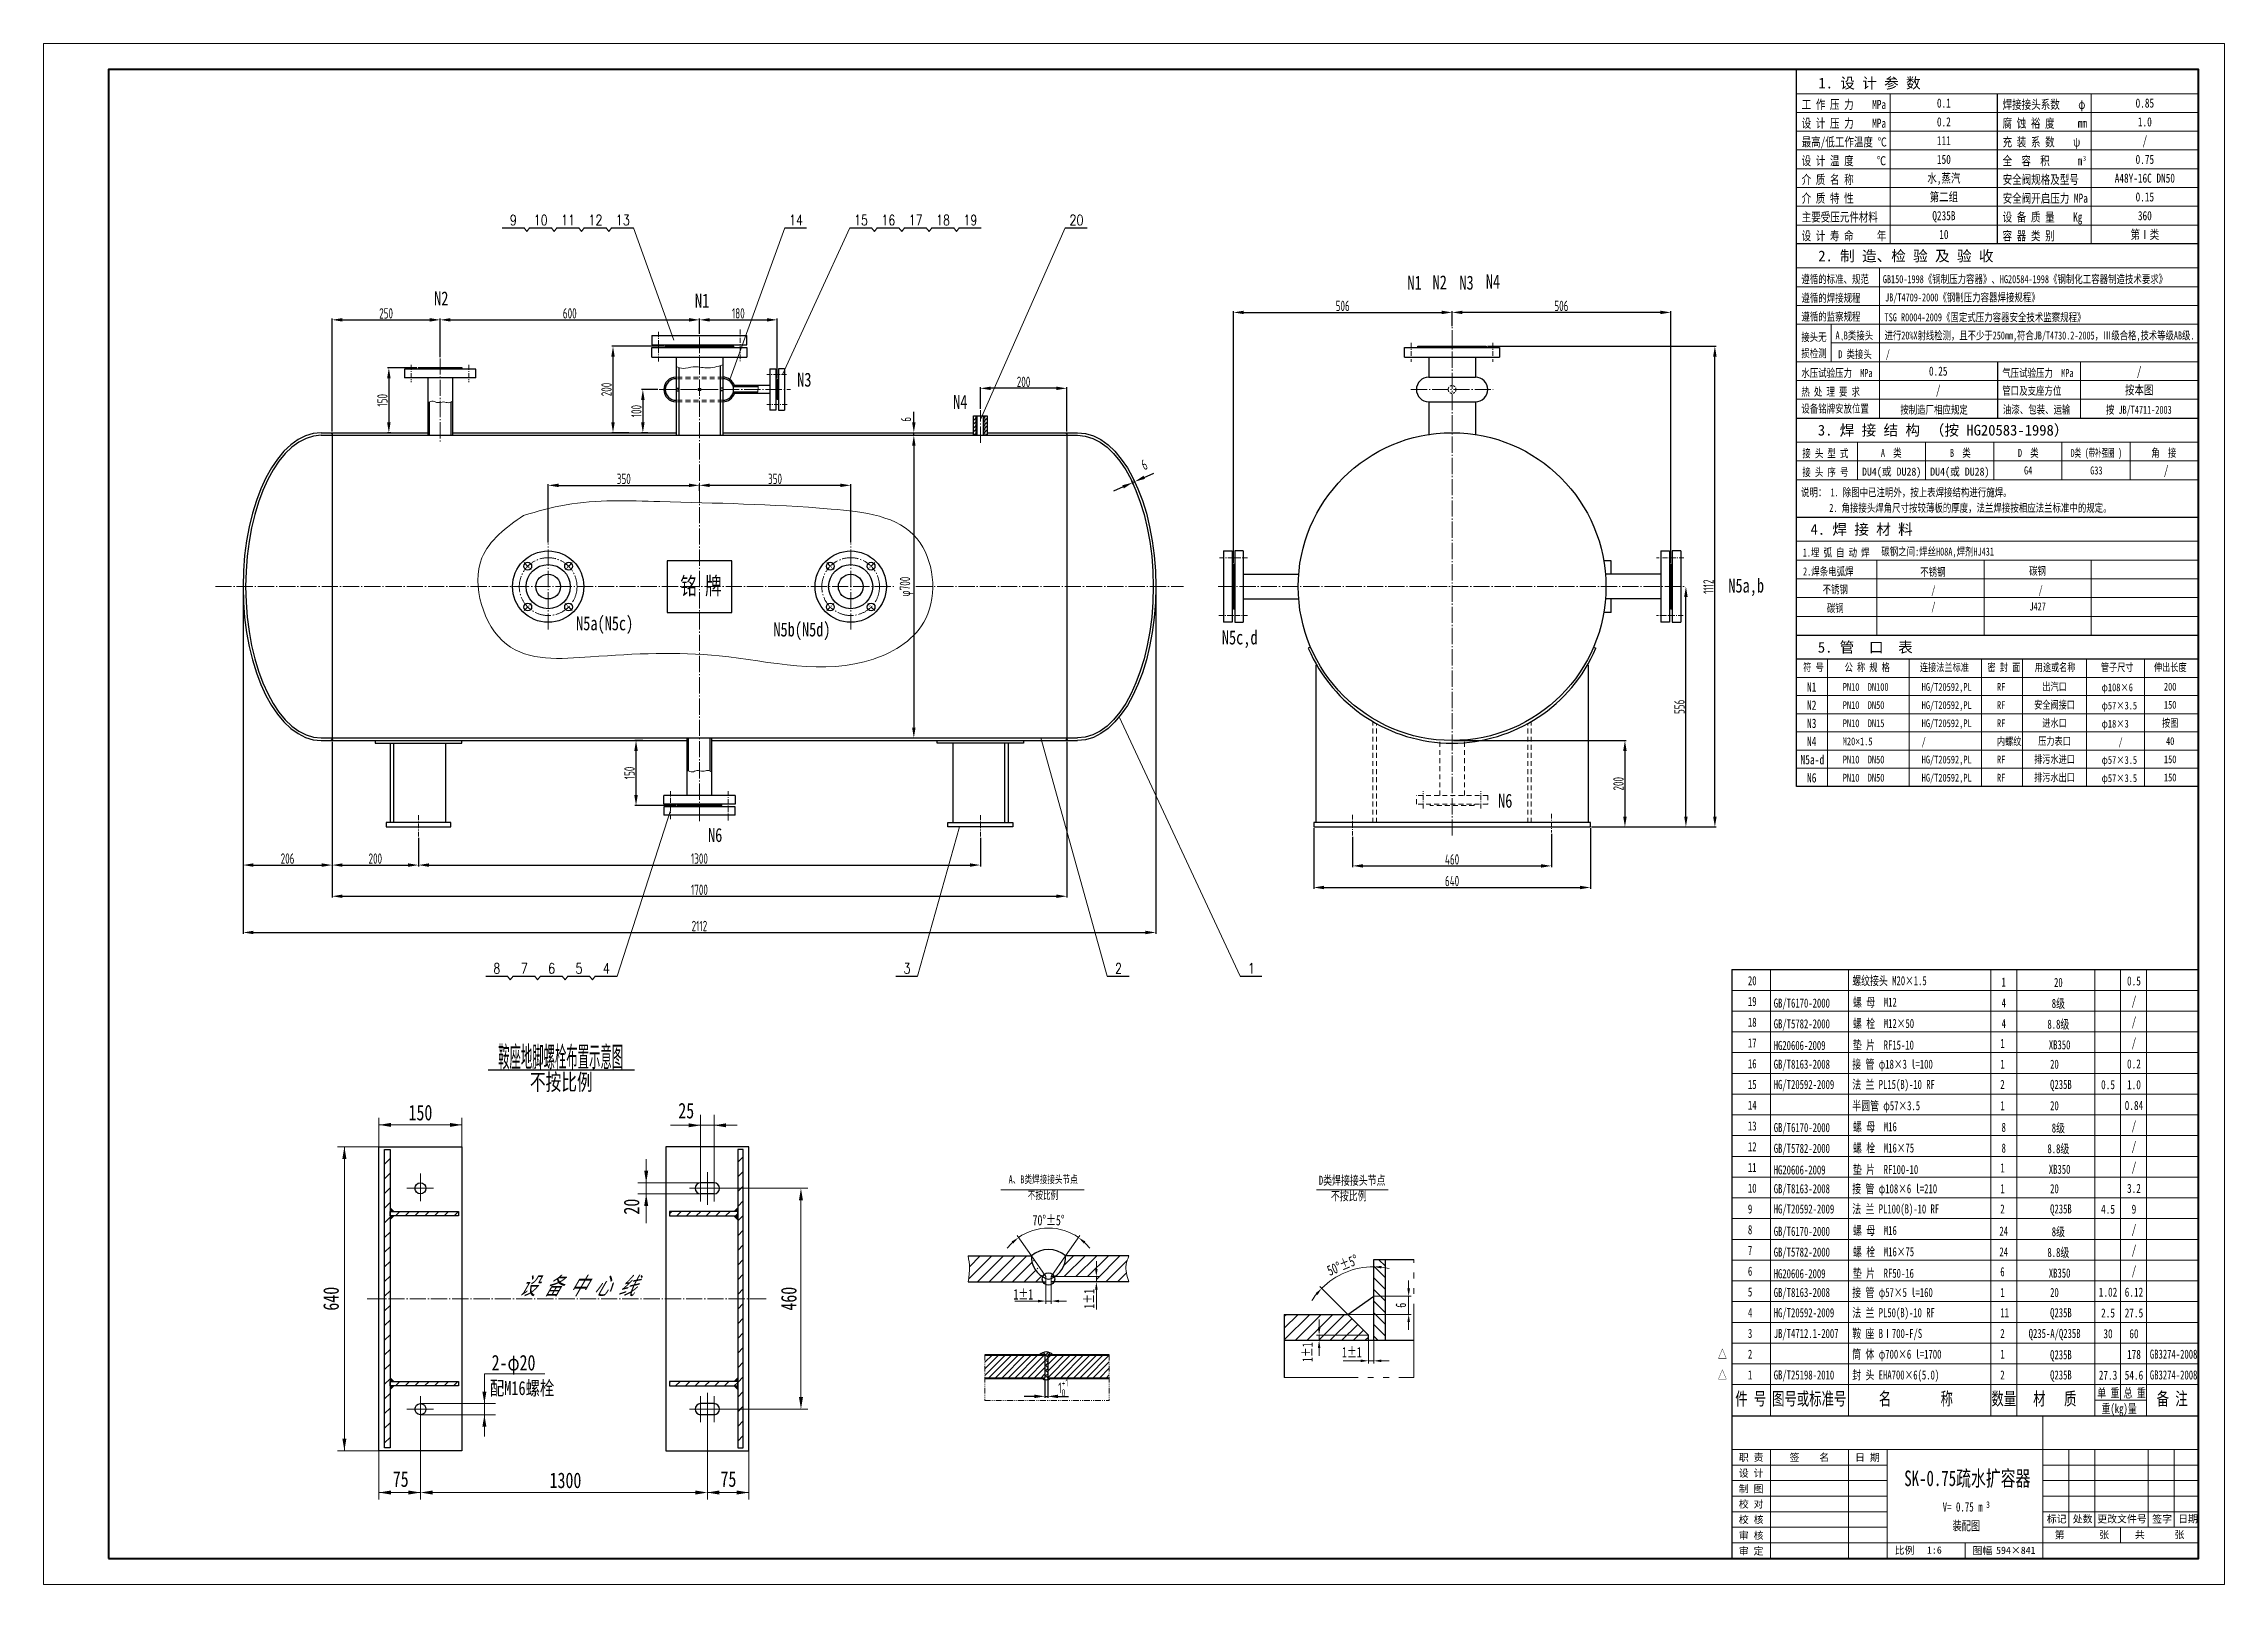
# Model space of a CAD drawing. Extents: x -6371 to 29478, y -10653 to 1396.
# Drawn here: x 24432 to 29478, y -10653 to -7089 of the extents above; entities outside this region: 30.
import ezdxf
from ezdxf.enums import TextEntityAlignment as Align

# ---------------------------------------------------------------- set-up
doc = ezdxf.new("R2010")
doc.units = 0
doc.header["$LTSCALE"] = 15
doc.header["$PDMODE"] = 1
for name, pattern in [('JXX-L', [2.95, 1.9, -0.25, 0.15, -0.25, 0.15, -0.25]), ('JXX-S', [1.7, 0.9, -0.2, 0.1, -0.2, 0.1, -0.2]), ('XX-L', [1.25, 0.75, -0.5]), ('XX-S', [0.5, 0.3, -0.2]), ('ZXX-L', [3.28, 2.5, -0.3, 0.18, -0.3]), ('ZXX-S', [1.27, 0.75, -0.2, 0.12, -0.2])]:
    doc.linetypes.add(name, pattern=pattern)
doc.layers.get('Defpoints').update_dxf_attribs({"linetype": 'CONTINUOUS'})
for name, color, linetype, lineweight in [('A 粗实线', 1, 'CONTINUOUS', 25), ('B 细实线', 7, 'CONTINUOUS', 15), ('C 文 字', 2, 'CONTINUOUS', 20), ('D 短中心线', 3, 'ZXX-S', 18), ('E 长中心线', 3, 'ZXX-L', 15), ('F 短虚线', 6, 'XX-S', 20), ('G 长虚线', 6, 'XX-L', 15), ('H 短双点线', 3, 'JXX-S', 18), ('I 长双点线', 3, 'JXX-L', 15), ('J 标注尺寸', 2, 'CONTINUOUS', 15)]:
    doc.layers.add(name, color=color, linetype=linetype, lineweight=lineweight)
doc.styles.add('HZTXT', font='SIMFANG.TTF', dxfattribs={"width": 0.75})
doc.styles.add('ROMANC', font='romanc', dxfattribs={"width": 0.7, "height": 6})
doc.styles.get("Standard").update_dxf_attribs({"font": 'isocp.shx', "width": 0.707, "bigfont": 'hztxt.shx'})
doc.styles.add('style2', font='SIMFANG.TTF', dxfattribs={"width": 0.7})
doc.styles.add('标题中文', font='SIMFANG.TTF', dxfattribs={"width": 0.7})
doc.dimstyles.new('通用标注4.0', dxfattribs={"dimtxt": 24, "dimasz": 24, "dimexe": 3, "dimexo": 3, "dimgap": 3, "dimtad": 1, "dimdec": 0, "dimzin": 0, "dimdsep": 46, "dimtxsty": 'Standard', "dimcen": 3, "dimadec": 0, "dimazin": 0, "dimtfac": 0.375, "dimtdec": 0, "dimtmove": 2, "dimatfit": 3, "dimfxl": 0, "dimtzin": 0, "dimarcsym": 0})

msp = doc.modelspace()

# ---------------------------------------------------------------- texts
at = {"layer": 'A 粗实线', "color": 2, "style": 'HZTXT', "width": 0.75}
for s, p in [('设 计 压 力    MPa', (28500.2, -7283.6)), ('工 作 压 力    MPa', (28500.2, -7240.2)), ('焊接接头系数    φ', (28965.2, -7240.2)), ('腐 蚀 裕 度     mm', (28965.2, -7283.6)), ('最高/低工作温度 ℃', (28500.2, -7327)), ('充 装 系 数    ψ', (28965.2, -7327)), ('设 计 温 度     ℃', (28500.2, -7370.4)), ('全  容  积      m', (28965.2, -7370.4)), ('介 质 名 称', (28500.2, -7413.8)), ('安全阀规格及型号', (28965.2, -7413.8)), ('介 质 特 性', (28500.2, -7457.2)), ('安全阀开启压力 MPa', (28965.2, -7457.2)), ('主要受压元件材料', (28500.2, -7500.6)), ('设 备 质 量    Kg', (28965.2, -7500.6)), ('设 计 寿 命     年', (28500.2, -7544)), ('容 器 类 别', (28965.2, -7544))]:
    msp.add_text(s, height=21, dxfattribs=at).set_placement(p)
for s, p in [('0.1', (28829.3, -7226.6)), ('0.2', (28829.3, -7270)), ('0.85', (29294.3, -7226.6)), ('1.0', (29294.3, -7270)), ('111', (28829.3, -7313.4)), ('/', (29294.3, -7313.4)), ('150', (28829.3, -7356.8)), ('0.75', (29294.3, -7356.8)), ('水,蒸汽', (28829.3, -7400.2)), ('A48Y-16C DN50', (29294.3, -7400.2)), ('第二组', (28829.3, -7443.6)), ('0.15', (29294.3, -7443.6)), ('Q235B', (28829.3, -7487)), ('第Ⅰ类', (29294.3, -7530.4)), ('360', (29294.3, -7487)), ('10', (28829.3, -7530.4)), ('0.25', (28816.2, -7846.6)), ('/', (29281.2, -7846.6)), ('/', (28816.2, -7890)), ('按本图', (29281.2, -7890)), ('/', (29343.6, -8076))]:
    msp.add_text(s, height=21, dxfattribs=at).set_placement(p, align=Align.MIDDLE_CENTER)
at = {"layer": 'C 文 字', "style": 'HZTXT'}
for s, p in [('1. 设 计 参 数', (28538.9, -7192.7)), ('2. 制 造、检 验 及 验 收', (28538.6, -7592.6)), ('3. 焊 接 结 构', (28537.7, -7995.6)), ('（按 HG20583-1998）', (28796.7, -7995.6)), ('4. 焊 接 材 料', (28520.7, -8225)), ('5. 管  口  表', (28537.7, -8497.8))]:
    msp.add_text(s, height=24.8, dxfattribs=at).set_placement(p)
at = {"layer": 'C 文 字', "style": 'HZTXT', "width": 0.75}
for s, height, p in [('3', 11.7, (29151.1, -7360.2)), ('遵循的标准、规范', 18.6, (28499.6, -7643.2)), ('遵循的焊接规程', 18.6, (28499.6, -7686.6)), ('GB150-1998《钢制压力容器》、HG20584-1998《钢制化工容器制造技术要求》', 18.6, (28688, -7643.2)), ('JB/T4709-2000《钢制压力容器焊接规程》', 18.6, (28693.3, -7685.4)), ('遵循的监察规程', 18.6, (28499.6, -7730)), ('TSG R0004-2009《固定式压力容器安全技术监察规程》', 18.6, (28692.1, -7731.4)), ('接头无', 18.6, (28499.3, -7777.2)), ('A B类接头', 18.6, (28578.6, -7773.4)), ('损检测', 18.6, (28499.3, -7814.7)), ('D 类接头', 18.6, (28585, -7816.8)), ('/', 18.6, (28694.9, -7816.3)), ('水压试验压力  MPa', 18.6, (28499.5, -7860.2)), ('气压试验压力  MPa', 18.6, (28964.5, -7860.2)), ('热 处 理 要 求', 18.6, (28499.5, -7903.6)), ('设备铭牌安放位置', 18.6, (28499.5, -7942.8)), ('管口及支座方位', 18.6, (28964.5, -7901.3)), ('按制造厂相应规定', 18.6, (28728.4, -7945.3)), ('油漆、包装、运输', 18.6, (28965.8, -7944.9)), ('按 JB/T4711-2003', 18.6, (29204.1, -7945.3)), ('接 头 型 式', 18.6, (28501.8, -8046.2)), ('接 头 序 号', 18.6, (28501.8, -8089.6)), ('说明： 1. 除图中已注明外，按上表焊接结构进行施焊。', 18.6, (28498.8, -8136.3)), ('2. 角接接头焊角尺寸按较薄板的厚度，法兰焊接按相应法兰标准中的规定。', 18.6, (28564, -8172.3)), ('1.埋 弧 自 动 焊', 18.6, (28502.8, -8275.6)), ('碳钢之间:焊丝H08A,焊剂HJ431', 18.6, (28684.5, -8273.3))]:
    msp.add_text(s, height=height, dxfattribs=at).set_placement(p)
at = {"layer": 'C 文 字'}
for s, height, style, width, p in [('9', 23.7, 'ROMANC', 0.8, (25519.2, -7497.3)), ('10', 23.71, 'ROMANC', 0.8, (25582.5, -7497.3)), ('11', 23.71, 'ROMANC', 0.8, (25645.8, -7497.3)), ('12', 23.71, 'ROMANC', 0.8, (25709.1, -7497.3)), ('13', 23.71, 'ROMANC', 0.8, (25772.4, -7497.3)), ('14', 23.71, 'ROMANC', 0.8, (26173.2, -7497.3)), ('15', 23.71, 'ROMANC', 0.8, (26323.5, -7497.3)), ('16', 23.71, 'ROMANC', 0.8, (26386.8, -7497.3)), ('17', 23.71, 'ROMANC', 0.8, (26450.1, -7497.3)), ('18', 23.71, 'ROMANC', 0.8, (26513.4, -7497.3)), ('19', 23.71, 'ROMANC', 0.8, (26576.7, -7497.3)), ('20', 23.71, 'ROMANC', 0.8, (26822.2, -7497.3)), ('8', 23.7, 'ROMANC', 0.8, (25481.1, -9228.2)), ('7', 23.7, 'ROMANC', 0.8, (25544.4, -9228.2)), ('6', 23.7, 'ROMANC', 0.8, (25607.7, -9228.2)), ('5', 23.7, 'ROMANC', 0.8, (25671, -9228.2)), ('4', 23.7, 'ROMANC', 0.8, (25734.4, -9228.2)), ('3', 23.7, 'ROMANC', 0.8, (26430, -9228.2)), ('2', 23.7, 'ROMANC', 0.8, (26919.5, -9228.2)), ('1', 23.7, 'ROMANC', 0.8, (27226.8, -9228.2)), ('0.5', 21, 'HZTXT', 0.75, (29269.1, -9257.3)), ('/', 21, 'HZTXT', 0.75, (29269.1, -9305.3)), ('/', 21, 'HZTXT', 0.75, (29269.1, -9353.3)), ('/', 21, 'HZTXT', 0.75, (29269.1, -9401.3)), ('不按比例', 38.01, 'HZTXT', 0.7, (25630.2, -9490.3)), ('0.2', 21, 'HZTXT', 0.75, (29269.1, -9449.3)), ('0.5', 21, 'HZTXT', 0.75, (29209.1, -9497.3)), ('0.84', 21, 'HZTXT', 0.75, (29269.1, -9545.3)), ('1.0', 21, 'HZTXT', 0.75, (29269.1, -9497.3)), ('/', 21, 'HZTXT', 0.75, (29269.1, -9593.3)), ('/', 21, 'HZTXT', 0.75, (29269.1, -9641.3)), ('/', 21, 'HZTXT', 0.75, (29269.1, -9689.3)), ('3.2', 21, 'HZTXT', 0.75, (29269.1, -9737.3)), ('4.5', 21, 'HZTXT', 0.75, (29209.1, -9785.3)), ('9', 21, 'HZTXT', 0.75, (29269.1, -9785.3)), ('/', 21, 'HZTXT', 0.75, (29269.1, -9833.3)), ('/', 21, 'HZTXT', 0.75, (29269.1, -9881.3)), ('/', 21, 'HZTXT', 0.75, (29269.1, -9929.3)), ('1.02', 21, 'HZTXT', 0.75, (29209.1, -9977.3)), ('6.12', 21, 'HZTXT', 0.75, (29269.1, -9977.3)), ('2.5', 21, 'HZTXT', 0.75, (29209.1, -10025.3)), ('27.5', 21, 'HZTXT', 0.75, (29269.1, -10025.3)), ('30', 21, 'HZTXT', 0.75, (29209.1, -10073.3)), ('60', 21, 'HZTXT', 0.75, (29269.1, -10073.3)), ('178', 21, 'HZTXT', 0.75, (29269.1, -10121.3)), ('27.3', 21, 'HZTXT', 0.75, (29209.1, -10169.3)), ('54.6', 21, 'HZTXT', 0.75, (29269.1, -10169.3)), ('1300', 36, 'HZTXT', 0.75, (25639.9, -10412.6))]:
    msp.add_text(s, height=height, dxfattribs=dict(at, style=style, width=width)).set_placement(p, align=Align.MIDDLE)
at = {"layer": 'C 文 字', "style": 'HZTXT'}
for s, height, width, p, p2 in [('进行20%X射线检测，且不少于250mm,符合JB/T4730.2-2005，Ⅲ级合格,技术等级AB级.', 18.6, 0.742806, (28692.1, -7773.4), (29409.1, -7773.4)), ('DU4(或 DU28)', 18.6, 0.888418, (28639.8, -8088.4), (28777, -8088.4)), ('DU4(或 DU28)', 18.6, 0.888418, (28797.6, -8088.4), (28934.8, -8088.4)), ('D类 (带补强圈 )', 18.6, 0.614194, (29123, -8045), (29241.5, -8045)), ('鞍座地脚螺栓布置示意图', 47.61, 0.39918, (25484.1, -9456.4), (25773.4, -9456.4))]:
    msp.add_text(s, height=height, dxfattribs=dict(at, width=width)).set_placement(p, p2, align=Align.FIT)
at = {"layer": 'C 文 字', "style": 'HZTXT', "width": 0.75}
for s, height, p in [('A  类', 18.6, (28707.5, -8045)), ('B  类', 18.6, (28867.4, -8045)), ('D  类', 18.6, (29024.7, -8045)), ('G4', 18.6, (29024.3, -8085.6)), ('G33', 18.6, (29182.1, -8085.6)), ('角  接', 18.6, (29338.2, -8045)), ('2.焊条电弧焊', 18.6, (28561.8, -8319.2)), ('不锈钢', 18.6, (28803.9, -8320.5)), ('碳钢', 18.6, (29046.1, -8318.1)), ('不锈钢', 18.6, (28578, -8360.8)), ('/', 18.6, (28805.1, -8362.1)), ('/', 18.6, (29053.1, -8362.1)), ('碳钢', 18.6, (28578, -8404.2)), ('/', 18.6, (28805.1, -8400.2)), ('J427', 18.6, (29046.3, -8400.2)), ('150', 36, (25304.3, -9579.7)), ('25', 36, (25919.3, -9575.2)), ('2-φ20', 36, (25519.7, -10158.2)), ('75', 36, (25258.6, -10427.5)), ('75', 36, (26016.9, -10427.5))]:
    msp.add_text(s, height=height, dxfattribs=at).set_placement(p, align=Align.CENTER)
for s, p in [('出汽口', (29085.3, -8576.5)), ('200', (29352.9, -8576.5)), ('安全阀接口', (29085.3, -8618.5)), ('150', (29352.9, -8618.5)), ('进水口', (29085.3, -8660.5)), ('按图', (29352.9, -8660.5)), ('压力表口', (29085.3, -8702.5)), ('40', (29352.9, -8702.5)), ('排污水进口', (29085.3, -8744.5)), ('排污水出口', (29085.3, -8786.5)), ('150', (29352.9, -8744.5)), ('150', (29352.9, -8786.5))]:
    msp.add_text(s, height=18, dxfattribs=at).set_placement(p, align=Align.MIDDLE_CENTER)
for s, p in [('20', (25810.6, -9779.3)), ('640', (25115.3, -9992.3))]:
    msp.add_text(s, height=36, rotation=90, dxfattribs=at).set_placement(p, align=Align.CENTER)
at = {"layer": 'C 文 字', "style": 'HZTXT', "oblique": 30, "width": 0.7}
msp.add_text('设 备 中 心 线', height=40, dxfattribs=at).set_placement((25532.8, -9962.3), align=Align.MIDDLE_LEFT)
at = {"layer": 'C 文 字', "style": 'HZTXT', "width": 0.75}
msp.add_text('460', height=36, rotation=90, dxfattribs=at).set_placement((26156.7, -9992.3), align=Align.MIDDLE)
msp.add_text('配M16螺栓', height=32.4, dxfattribs=at).set_placement((25613.9, -10215.2), align=Align.RIGHT)
at = {"layer": 'C 文 字', "style": '标题中文', "oblique": 0.5}
msp.add_text('职 责', height=16.8, rotation=0.0959, dxfattribs=at).set_placement((28383.3, -10359.4), align=Align.MIDDLE_CENTER)
for s, p in [('设 计', (28383.3, -10395.4)), ('签    名', (28518, -10358.8)), ('日 期', (28652.3, -10359.1)), ('制 图', (28383.3, -10431.4)), ('校 对', (28383.3, -10466.8)), ('校 核', (28383.3, -10502.8)), ('标记', (29090.3, -10501.2)), ('处数', (29150.3, -10501.2)), ('更改文件号', (29241.3, -10501.2)), ('签字', (29334.2, -10501.2)), ('日期', (29394.2, -10501.2)), ('审 核', (28383.3, -10539.4)), ('第       张', (29148.5, -10537.7)), ('共      张', (29328.5, -10537.7)), ('审 定', (28383.3, -10575.4)), ('比例', (28738.3, -10573.8)), ('1:6', (28807.2, -10573.8)), ('图幅', (28918.3, -10574.4)), ('594×841', (28995.7, -10574.4))]:
    msp.add_text(s, height=16.8, rotation=0.0959, dxfattribs=at).set_placement(p, align=Align.MIDDLE)
at = {"layer": 'C 文 字', "attachment_point": 1, "style": 'HZTXT'}
for s, insert, char_height, width in [('N2', (25336, -7662.2), 32.4, 518.4), ('N1', (25939.4, -7667.4), 32.4, 518.4), ('N1', (27588.1, -7625.9), 32.4, 518.4), ('N2', (27646.2, -7625.1), 32.4, 518.4), ('N3', (27708.3, -7625.7), 32.4, 518.4), ('N4', (27769.5, -7623.1), 32.4, 518.4), ('N3', (26176, -7850.1), 32.4, 518.4), ('N4', (26536.8, -7901.6), 32.4, 518.4), ('N5a,b', (28330.5, -8326.4), 32.4, 518.4), ('N5a(N5c)', (25664.4, -8413.7), 32.4, 518.4), ('N5b(N5d)', (26120.9, -8428), 32.4, 518.4), ('N5c,d', (27158.6, -8446.4), 32.4, 518.4), (' 符 号', (28494.2, -8522.8), 18, 288), ('公 称 规 格', (28599.8, -8522.8), 18, 288), ('连接法兰标准', (28773.8, -8522.8), 18, 288), ('密 封 面', (28930.2, -8522.8), 18, 288), ('用途或名称', (29039.4, -8522.8), 18, 288), ('管子尺寸', (29192.6, -8522.8), 18, 288), ('伸出长度', (29315.4, -8522.8), 18, 288), ('N1', (28512.4, -8566.5), 21.6, 345.6), ('PN10  DN100', (28595.3, -8568.1), 18, 288), ('HG/T20592,PL', (28777.9, -8568.1), 18, 288), ('RF', (28952.2, -8568.1), 18, 288), ('φ108×6', (29194.2, -8569.1), 18, 288), ('N2', (28512.4, -8608.5), 21.6, 345.6), ('PN10  DN50', (28595.3, -8610.1), 18, 288), ('HG/T20592,PL', (28777.9, -8610.1), 18, 288), ('RF', (28952.2, -8610.1), 18, 288), ('φ57×3.5', (29194.2, -8611.1), 18, 288), ('N3', (28512.4, -8650.5), 21.6, 345.6), ('PN10  DN15', (28595.3, -8652.1), 18, 288), ('HG/T20592,PL', (28777.9, -8652.1), 18, 288), ('RF', (28952.2, -8652.1), 18, 288), ('φ18×3', (29194.2, -8653.1), 18, 288), ('N4', (28512.4, -8692.5), 21.6, 345.6), ('M20{\\fArial|b0|i0|c0|p32;×}1.5', (28595.3, -8694.1), 18, 288), ('/', (28777.9, -8694.1), 18, 288), ('内螺纹', (28952.2, -8694.1), 18, 288), ('/', (29233.3, -8695.1), 18, 288), ('N5a-d', (28497.3, -8734.5), 21.6, 345.6), ('N6', (28512.4, -8776.5), 21.6, 345.6), ('PN10  DN50', (28595.3, -8736.1), 18, 288), ('PN10  DN50', (28595.3, -8778.1), 18, 288), ('HG/T20592,PL', (28777.9, -8736.1), 18, 288), ('HG/T20592,PL', (28777.9, -8778.1), 18, 288), ('RF', (28952.2, -8736.1), 18, 288), ('RF', (28952.2, -8778.1), 18, 288), ('φ57×3.5', (29194.2, -8737.1), 18, 288), ('φ57×3.5', (29194.2, -8779.1), 18, 288), ('N6', (27797.8, -8824.1), 32.4, 518.4), ('N6', (25969.7, -8903.4), 32.4, 518.4)]:
    msp.add_mtext(s, dxfattribs=dict(at, insert=insert, char_height=char_height, width=width))
at = {"layer": 'J 标注尺寸', "style": '标题中文', "width": 0.7}
for s, height, p in [('铭 牌', 39.98, (25905.8, -8363.2)), ('20', 21, (28375.9, -9267.1)), ('螺纹接头 M20×1.5', 21, (28617.3, -9267.1)), ('19', 21, (28375.9, -9315.1)), ('18', 21, (28375.9, -9363.1)), ('17', 21, (28375.9, -9411.1)), ('1', 21, (28959.8, -9412.3)), ('16', 21, (28375.9, -9459.1)), ('GB/T8163-2008', 21, (28435.6, -9460.3)), ('HG/T20592-2009', 21, (28435.6, -9507.1)), ('接 管 φ18×3 l=100', 21, (28617.3, -9460.3)), ('法 兰 PL15(B)-10 RF', 21, (28617.3, -9507.1)), ('2', 21, (28959.8, -9507.1)), ('1', 21, (28959.8, -9460.3)), ('Q235B', 21, (29075.1, -9507.1)), ('20', 21, (29075.1, -9460.3)), ('15', 21, (28375.9, -9507.1)), ('14', 21, (28375.9, -9555.1)), ('半圆管 φ57×3.5  ', 21, (28617.3, -9556.3)), ('1', 21, (28959.8, -9556.3)), ('20', 21, (29075.1, -9556.3)), ('13', 21, (28375.9, -9603.1)), ('12', 21, (28375.9, -9651.1)), ('11', 21, (28375.9, -9699.1)), ('1', 21, (28959.8, -9700.3)), ('10', 21, (28375.9, -9747.1)), ('GB/T8163-2008', 21, (28435.6, -9748.3)), ('接 管 φ108×6 l=210', 21, (28617.3, -9748.3)), ('1', 21, (28959.8, -9748.3)), ('20', 21, (29075.1, -9748.3)), ('9', 21, (28375.9, -9795.1)), ('HG/T20592-2009', 21, (28435.6, -9795.1)), ('法 兰 PL100(B)-10 RF', 21, (28617.3, -9795.1)), ('2', 21, (28959.8, -9795.1)), ('Q235B', 21, (29075.1, -9795.1)), ('8', 21, (28375.9, -9843.1)), ('7', 21, (28375.9, -9891.1)), ('6', 21, (28375.9, -9939.1)), ('6', 21, (28959.8, -9940.3)), ('5', 21, (28375.9, -9987.1)), ('GB/T8163-2008', 21, (28435.6, -9988.3)), ('接 管 φ57×5 l=160', 21, (28617.3, -9988.3)), ('1', 21, (28959.8, -9988.3)), ('20', 21, (29075.1, -9988.3)), ('4', 21, (28375.9, -10035.1)), ('HG/T20592-2009', 21, (28435.6, -10035.1)), ('法 兰 PL50(B)-10 RF', 21, (28617.3, -10035.1)), ('11', 21, (28959.8, -10035.1)), ('Q235B', 21, (29075.1, -10035.1)), ('3', 21, (28375.9, -10083.1)), ('JB/T4712.1-2007', 21, (28435.6, -10083.1)), ('鞍 座 BⅠ700-F/S', 21, (28617.3, -10083.1)), ('2', 21, (28959.8, -10083.1)), ('Q235-A/Q235B', 21, (29025.5, -10083.1)), ('△', 21, (28306.5, -10131.1)), ('2', 21, (28375.9, -10131.1)), ('筒 体 φ700×6 l=1700', 21, (28617.3, -10131.1)), ('1', 21, (28959.8, -10131.1)), ('Q235B', 21, (29075.1, -10132.3)), ('GB3274-2008', 21, (29305.9, -10131.1)), ('△', 21, (28306.5, -10179.1)), ('1', 21, (28375.9, -10179.1)), ('GB/T25198-2010', 21, (28435.6, -10179.1)), ('封 头 EHA700×6(5.0)', 21, (28617.3, -10179.1)), ('2', 21, (28959.8, -10179.1)), ('Q235B', 21, (29075.1, -10179.1)), ('GB3274-2008', 21, (29305.9, -10179.1)), ('件 号', 29.99, (28346.6, -10238.5)), ('图号或标准号', 29.99, (28431.8, -10238.5)), ('名        称', 29.99, (28678.8, -10238.5)), ('数量', 29.99, (28939.3, -10238.5)), ('材   质', 29.99, (29035.9, -10238.5)), ('单 重', 21, (29184.3, -10220.8)), ('重(kg)量', 21, (29194.2, -10256.8)), ('总 重', 21, (29245.3, -10220.8)), ('备 注', 29.99, (29321.8, -10238.5)), ('SK-0.75疏水扩容器', 35.986, (28737.7, -10425.7)), ('V= 0.75 m', 21.59, (28826.4, -10484.6)), ('3', 15.1, (28927.2, -10476.1)), ('装配图', 21.59, (28849.3, -10528.2))]:
    msp.add_text(s, height=height, dxfattribs=at).set_placement(p)
for s, p in [('1', (28967.8, -9259.9)), ('20', (29094.2, -9260.9)), ('4', (28967.8, -9307.9)), ('8级', (29094.2, -9308.9)), ('4', (28967.8, -9355.9)), ('8.8级', (29094.2, -9356.9)), ('XB350', (29097.1, -9405.1)), ('8', (28967.8, -9595.9)), ('8级', (29094.2, -9596.9)), ('8', (28967.8, -9643.9)), ('8.8级', (29094.2, -9644.9)), ('XB350', (29097.1, -9693.1)), ('24', (28967.8, -9835.9)), ('8级', (29094.2, -9836.9)), ('24', (28967.8, -9883.9)), ('8.8级', (29094.2, -9884.9)), ('XB350', (29097.1, -9933.1))]:
    msp.add_text(s, height=21, dxfattribs=at).set_placement(p, align=Align.MIDDLE)
for s, p in [('GB/T6170-2000', (28435.6, -9308.4)), ('螺 母  M12', (28619.2, -9306.4)), ('GB/T5782-2000', (28435.6, -9356.4)), ('螺 栓  M12×50', (28619.2, -9355.6)), ('HG20606-2009', (28435.5, -9406.3)), ('垫 片  RF15-10', (28618.8, -9405.4)), ('GB/T6170-2000', (28435.6, -9596.4)), ('螺 母  M16', (28619.2, -9594.4)), ('GB/T5782-2000', (28435.6, -9644.4)), ('螺 栓  M16×75', (28619.2, -9643.6)), ('HG20606-2009', (28435.5, -9694.3)), ('垫 片  RF100-10', (28618.8, -9693.4)), ('GB/T6170-2000', (28435.6, -9836.4)), ('螺 母  M16', (28619.2, -9834.4)), ('GB/T5782-2000', (28435.6, -9884.4)), ('螺 栓  M16×75', (28619.2, -9883.6)), ('HG20606-2009', (28435.5, -9934.3)), ('垫 片  RF50-16', (28618.8, -9933.4))]:
    msp.add_text(s, height=21, dxfattribs=at).set_placement(p, align=Align.MIDDLE_LEFT)

# ---------------------------------------------------------------- blocks, each defined once
blk = doc.blocks.new('*D57')
at = {"layer": 'Defpoints', "color": 0}
for p in [(27461.3, -8921.1), (27921.3, -8913.9), (27921.3, -8991.1)]:
    blk.add_point(p, dxfattribs=at)
at = {"layer": 'J 标注尺寸', "color": 0, "lineweight": -2}
for p, q in [((27461.3, -8924.1), (27461.3, -8994.1)), ((27921.3, -8916.9), (27921.3, -8994.1)), ((27485.3, -8991.1), (27897.3, -8991.1))]:
    blk.add_line(p, q, dxfattribs=at)
at = {"layer": 'J 标注尺寸', "color": 0}
for points in [[(27485.3, -8987.1), (27485.3, -8995.1), (27461.3, -8991.1)], [(27897.3, -8987.1), (27897.3, -8995.1), (27921.3, -8991.1)]]:
    blk.add_solid(points, dxfattribs=at)
at = {"layer": 'J 标注尺寸', "color": 0, "insert": (27691.3, -8976.1), "char_height": 24, "attachment_point": 5}
blk.add_mtext('460', dxfattribs=at)
blk = doc.blocks.new('*D58')
at = {"layer": 'Defpoints', "color": 0}
for p in [(27371.3, -8901.1), (28011.3, -8901.1), (28011.3, -9041.1)]:
    blk.add_point(p, dxfattribs=at)
at = {"layer": 'J 标注尺寸', "color": 0, "lineweight": -2}
for p, q in [((27371.3, -8904.1), (27371.3, -9044.1)), ((28011.3, -8904.1), (28011.3, -9044.1)), ((27395.3, -9041.1), (27987.3, -9041.1))]:
    blk.add_line(p, q, dxfattribs=at)
at = {"layer": 'J 标注尺寸', "color": 0}
for points in [[(27395.3, -9037.1), (27395.3, -9045.1), (27371.3, -9041.1)], [(27987.3, -9037.1), (27987.3, -9045.1), (28011.3, -9041.1)]]:
    blk.add_solid(points, dxfattribs=at)
at = {"layer": 'J 标注尺寸', "color": 0, "insert": (27691.3, -9026.1), "char_height": 24, "attachment_point": 5}
blk.add_mtext('640', dxfattribs=at)
blk = doc.blocks.new('*D59')
at = {"layer": 'Defpoints', "color": 0}
for p in [(27691.3, -8701.1), (28011.3, -8901.1), (28091.3, -8901.1)]:
    blk.add_point(p, dxfattribs=at)
at = {"layer": 'J 标注尺寸', "color": 0, "lineweight": -2}
for p, q in [((27694.3, -8701.1), (28094.3, -8701.1)), ((28091.3, -8725.1), (28091.3, -8877.1)), ((28014.3, -8901.1), (28094.3, -8901.1))]:
    blk.add_line(p, q, dxfattribs=at)
at = {"layer": 'J 标注尺寸', "color": 0}
for points in [[(28087.3, -8725.1), (28095.3, -8725.1), (28091.3, -8701.1)], [(28087.3, -8877.1), (28095.3, -8877.1), (28091.3, -8901.1)]]:
    blk.add_solid(points, dxfattribs=at)
at = {"layer": 'J 标注尺寸', "color": 0, "insert": (28076.3, -8801.1), "char_height": 24, "attachment_point": 5, "rotation": 90}
blk.add_mtext('200', dxfattribs=at)
blk = doc.blocks.new('*D60')
at = {"layer": 'C 文 字', "color": 0, "lineweight": -2}
for p, q in [((26599.8, -7933.7), (26599.8, -7883.4)), ((26775.8, -7886.4), (26623.8, -7886.4)), ((26799.8, -7986.1), (26799.8, -7883.4))]:
    blk.add_line(p, q, dxfattribs=at)
at = {"layer": 'C 文 字', "color": 0}
for points in [[(26623.8, -7882.4), (26623.8, -7890.4), (26599.8, -7886.4)], [(26775.8, -7882.4), (26775.8, -7890.4), (26799.8, -7886.4)]]:
    blk.add_solid(points, dxfattribs=at)
at = {"layer": 'Defpoints', "color": 0}
for p in [(26599.8, -7886.4), (26599.8, -7936.7), (26799.8, -7989.1)]:
    blk.add_point(p, dxfattribs=at)
at = {"layer": 'C 文 字', "color": 0, "insert": (26699.8, -7871.4), "char_height": 24, "attachment_point": 5}
blk.add_mtext('200', dxfattribs=at)
blk = doc.blocks.new('*D61')
at = {"layer": 'Defpoints', "color": 0}
for p in [(26432.7, -7995.1), (26432.7, -8695.1), (26445.9, -8695.1)]:
    blk.add_point(p, dxfattribs=at)
at = {"layer": 'J 标注尺寸', "color": 0, "lineweight": -2}
for p, q in [((26435.7, -7995.1), (26448.9, -7995.1)), ((26445.9, -8019.1), (26445.9, -8671.1)), ((26435.7, -8695.1), (26448.9, -8695.1))]:
    blk.add_line(p, q, dxfattribs=at)
at = {"layer": 'J 标注尺寸', "color": 0}
for points in [[(26441.9, -8019.1), (26449.9, -8019.1), (26445.9, -7995.1)], [(26441.9, -8671.1), (26449.9, -8671.1), (26445.9, -8695.1)]]:
    blk.add_solid(points, dxfattribs=at)
at = {"layer": 'J 标注尺寸', "color": 0, "insert": (26429.1, -8345.1), "char_height": 24, "attachment_point": 5, "rotation": 90}
blk.add_mtext('φ700', dxfattribs=at)
blk = doc.blocks.new('*D62')
at = {"layer": 'Defpoints', "color": 0}
for p in [(26432.4, -7989.1), (26432.4, -7995.1), (26445.9, -7989.1)]:
    blk.add_point(p, dxfattribs=at)
at = {"layer": 'J 标注尺寸', "color": 0, "lineweight": -2}
for p, q in [((26445.9, -7965.1), (26445.9, -7941.1)), ((26435.4, -7989.1), (26448.9, -7989.1)), ((26435.4, -7995.1), (26448.9, -7995.1)), ((26445.9, -7995.1), (26445.9, -7989.1)), ((26445.9, -8019.1), (26445.9, -8043.1))]:
    blk.add_line(p, q, dxfattribs=at)
at = {"layer": 'J 标注尺寸', "color": 0}
for points in [[(26441.9, -7965.1), (26449.9, -7965.1), (26445.9, -7989.1)], [(26441.9, -8019.1), (26449.9, -8019.1), (26445.9, -7995.1)]]:
    blk.add_solid(points, dxfattribs=at)
at = {"layer": 'J 标注尺寸', "color": 0, "insert": (26427.7, -7958.1), "char_height": 24, "attachment_point": 5, "rotation": 90}
blk.add_mtext('6', dxfattribs=at)
blk = doc.blocks.new('*D63')
at = {"layer": 'Defpoints', "color": 0}
for p in [(25099.8, -8701.1), (25299.8, -8922.9), (25299.8, -8989.2)]:
    blk.add_point(p, dxfattribs=at)
at = {"layer": 'J 标注尺寸', "color": 0, "lineweight": -2}
for p, q in [((25099.8, -8704.1), (25099.8, -8992.2)), ((25299.8, -8925.9), (25299.8, -8992.2)), ((25123.8, -8989.2), (25275.8, -8989.2))]:
    blk.add_line(p, q, dxfattribs=at)
at = {"layer": 'J 标注尺寸', "color": 0}
for points in [[(25123.8, -8985.2), (25123.8, -8993.2), (25099.8, -8989.2)], [(25275.8, -8985.2), (25275.8, -8993.2), (25299.8, -8989.2)]]:
    blk.add_solid(points, dxfattribs=at)
at = {"layer": 'J 标注尺寸', "color": 0, "insert": (25199.8, -8974.2), "char_height": 24, "attachment_point": 5}
blk.add_mtext('200', dxfattribs=at)
blk = doc.blocks.new('*D64')
at = {"layer": 'Defpoints', "color": 0}
for p in [(25299.8, -8922.9), (26599.8, -8922.9), (26599.8, -8989.2)]:
    blk.add_point(p, dxfattribs=at)
at = {"layer": 'J 标注尺寸', "color": 0, "lineweight": -2}
for p, q in [((25299.8, -8925.9), (25299.8, -8992.2)), ((26599.8, -8925.9), (26599.8, -8992.2)), ((25323.8, -8989.2), (26575.8, -8989.2))]:
    blk.add_line(p, q, dxfattribs=at)
at = {"layer": 'J 标注尺寸', "color": 0}
for points in [[(25323.8, -8985.2), (25323.8, -8993.2), (25299.8, -8989.2)], [(26575.8, -8985.2), (26575.8, -8993.2), (26599.8, -8989.2)]]:
    blk.add_solid(points, dxfattribs=at)
at = {"layer": 'J 标注尺寸', "color": 0, "insert": (25949.8, -8974.2), "char_height": 24, "attachment_point": 5}
blk.add_mtext('1300', dxfattribs=at)
blk = doc.blocks.new('*D65')
at = {"layer": 'Defpoints', "color": 0}
for p in [(25099.8, -8701.1), (26799.8, -8701.1), (26799.8, -9061.3)]:
    blk.add_point(p, dxfattribs=at)
at = {"layer": 'J 标注尺寸', "color": 0, "lineweight": -2}
for p, q in [((25099.8, -8704.1), (25099.8, -9064.3)), ((26799.8, -8704.1), (26799.8, -9064.3)), ((25123.8, -9061.3), (26775.8, -9061.3))]:
    blk.add_line(p, q, dxfattribs=at)
at = {"layer": 'J 标注尺寸', "color": 0}
for points in [[(25123.8, -9057.3), (25123.8, -9065.3), (25099.8, -9061.3)], [(26775.8, -9057.3), (26775.8, -9065.3), (26799.8, -9061.3)]]:
    blk.add_solid(points, dxfattribs=at)
at = {"layer": 'J 标注尺寸', "color": 0, "insert": (25949.8, -9046.3), "char_height": 24, "attachment_point": 5}
blk.add_mtext('1700', dxfattribs=at)
blk = doc.blocks.new('*D66')
at = {"layer": 'Defpoints', "color": 0}
for p in [(24893.8, -8345.1), (25099.8, -8701.1), (25099.8, -8989.2)]:
    blk.add_point(p, dxfattribs=at)
at = {"layer": 'J 标注尺寸', "color": 0, "lineweight": -2}
for p, q in [((24893.8, -8348.1), (24893.8, -8992.2)), ((25099.8, -8704.1), (25099.8, -8992.2)), ((24917.8, -8989.2), (25075.8, -8989.2))]:
    blk.add_line(p, q, dxfattribs=at)
at = {"layer": 'J 标注尺寸', "color": 0}
for points in [[(24917.8, -8985.2), (24917.8, -8993.2), (24893.8, -8989.2)], [(25075.8, -8985.2), (25075.8, -8993.2), (25099.8, -8989.2)]]:
    blk.add_solid(points, dxfattribs=at)
at = {"layer": 'J 标注尺寸', "color": 0, "insert": (24996.8, -8974.2), "char_height": 24, "attachment_point": 5}
blk.add_mtext('206', dxfattribs=at)
blk = doc.blocks.new('*D67')
at = {"layer": 'Defpoints', "color": 0}
for p in [(24893.8, -8345.1), (27005.8, -8345.1), (27005.8, -9145.1)]:
    blk.add_point(p, dxfattribs=at)
at = {"layer": 'J 标注尺寸', "color": 0, "lineweight": -2}
for p, q in [((24893.8, -8348.1), (24893.8, -9148.1)), ((27005.8, -8348.1), (27005.8, -9148.1)), ((24917.8, -9145.1), (26981.8, -9145.1))]:
    blk.add_line(p, q, dxfattribs=at)
at = {"layer": 'J 标注尺寸', "color": 0}
for points in [[(24917.8, -9141.1), (24917.8, -9149.1), (24893.8, -9145.1)], [(26981.8, -9141.1), (26981.8, -9149.1), (27005.8, -9145.1)]]:
    blk.add_solid(points, dxfattribs=at)
at = {"layer": 'J 标注尺寸', "color": 0, "insert": (25949.8, -9130.1), "char_height": 24, "attachment_point": 5}
blk.add_mtext('2112', dxfattribs=at)
blk = doc.blocks.new('*D68')
at = {"layer": 'Defpoints', "color": 0}
for p in [(25349.8, -7728), (25349.8, -7817.3), (25099.8, -7989.1)]:
    blk.add_point(p, dxfattribs=at)
at = {"layer": 'J 标注尺寸', "color": 0, "lineweight": -2}
for p, q in [((25099.8, -7986.1), (25099.8, -7725)), ((25123.8, -7728), (25325.8, -7728)), ((25349.8, -7814.3), (25349.8, -7725))]:
    blk.add_line(p, q, dxfattribs=at)
at = {"layer": 'J 标注尺寸', "color": 0}
for points in [[(25123.8, -7724), (25123.8, -7732), (25099.8, -7728)], [(25325.8, -7724), (25325.8, -7732), (25349.8, -7728)]]:
    blk.add_solid(points, dxfattribs=at)
at = {"layer": 'J 标注尺寸', "color": 0, "insert": (25224.8, -7713), "char_height": 24, "attachment_point": 5}
blk.add_mtext('250', dxfattribs=at)
blk = doc.blocks.new('*D69')
at = {"layer": 'Defpoints', "color": 0}
for p in [(25949.8, -7728), (25949.8, -7763), (25349.8, -7817.3)]:
    blk.add_point(p, dxfattribs=at)
at = {"layer": 'J 标注尺寸', "color": 0, "lineweight": -2}
for p, q in [((25349.8, -7814.3), (25349.8, -7725)), ((25373.8, -7728), (25925.8, -7728)), ((25949.8, -7760), (25949.8, -7725))]:
    blk.add_line(p, q, dxfattribs=at)
at = {"layer": 'J 标注尺寸', "color": 0}
for points in [[(25373.8, -7724), (25373.8, -7732), (25349.8, -7728)], [(25925.8, -7724), (25925.8, -7732), (25949.8, -7728)]]:
    blk.add_solid(points, dxfattribs=at)
at = {"layer": 'J 标注尺寸', "color": 0, "insert": (25649.8, -7713), "char_height": 24, "attachment_point": 5}
blk.add_mtext('600', dxfattribs=at)
blk = doc.blocks.new('*D70')
at = {"layer": 'Defpoints', "color": 0}
for p in [(25870.8, -7789.1), (25749.8, -7989.1), (25789.1, -7989.1)]:
    blk.add_point(p, dxfattribs=at)
at = {"layer": 'J 标注尺寸', "color": 0, "lineweight": -2}
for p, q in [((25867.8, -7789.1), (25746.8, -7789.1)), ((25749.8, -7813.1), (25749.8, -7965.1)), ((25786.1, -7989.1), (25746.8, -7989.1))]:
    blk.add_line(p, q, dxfattribs=at)
at = {"layer": 'J 标注尺寸', "color": 0}
for points in [[(25745.8, -7813.1), (25753.8, -7813.1), (25749.8, -7789.1)], [(25745.8, -7965.1), (25753.8, -7965.1), (25749.8, -7989.1)]]:
    blk.add_solid(points, dxfattribs=at)
at = {"layer": 'J 标注尺寸', "color": 0, "insert": (25734.8, -7889.1), "char_height": 24, "attachment_point": 5, "rotation": 90}
blk.add_mtext('200', dxfattribs=at)
blk = doc.blocks.new('*D71')
at = {"layer": 'Defpoints', "color": 0}
for p in [(25856.9, -7889.1), (25818.9, -7989.1), (25833.2, -7989.1)]:
    blk.add_point(p, dxfattribs=at)
at = {"layer": 'J 标注尺寸', "color": 0, "lineweight": -2}
for p, q in [((25853.9, -7889.1), (25815.9, -7889.1)), ((25818.9, -7913.1), (25818.9, -7965.1)), ((25830.2, -7989.1), (25815.9, -7989.1))]:
    blk.add_line(p, q, dxfattribs=at)
at = {"layer": 'J 标注尺寸', "color": 0}
for points in [[(25814.9, -7913.1), (25822.9, -7913.1), (25818.9, -7889.1)], [(25814.9, -7965.1), (25822.9, -7965.1), (25818.9, -7989.1)]]:
    blk.add_solid(points, dxfattribs=at)
at = {"layer": 'J 标注尺寸', "color": 0, "insert": (25803.9, -7939.1), "char_height": 24, "attachment_point": 5, "rotation": 90}
blk.add_mtext('100', dxfattribs=at)
blk = doc.blocks.new('*D72')
at = {"layer": 'Defpoints', "color": 0}
for p in [(25949.8, -7763), (26129.8, -7728), (26129.8, -7866.6)]:
    blk.add_point(p, dxfattribs=at)
at = {"layer": 'J 标注尺寸', "color": 0, "lineweight": -2}
for p, q in [((25949.8, -7760), (25949.8, -7725)), ((25973.8, -7728), (26105.8, -7728)), ((26129.8, -7863.6), (26129.8, -7725))]:
    blk.add_line(p, q, dxfattribs=at)
at = {"layer": 'J 标注尺寸', "color": 0}
for points in [[(25973.8, -7724), (25973.8, -7732), (25949.8, -7728)], [(26105.8, -7724), (26105.8, -7732), (26129.8, -7728)]]:
    blk.add_solid(points, dxfattribs=at)
at = {"layer": 'J 标注尺寸', "color": 0, "insert": (26039.8, -7713), "char_height": 24, "attachment_point": 5}
blk.add_mtext('180', dxfattribs=at)
blk = doc.blocks.new('*D73')
at = {"layer": 'Defpoints', "color": 0}
for p in [(26955.1, -8111.4), (26957.2, -8102.1), (26960.3, -8109)]:
    blk.add_point(p, dxfattribs=at)
at = {"layer": 'J 标注尺寸', "color": 0, "lineweight": -2}
for p, q in [((26930.1, -8114.3), (26908.2, -8124.2)), ((26953.8, -8108.6), (26950.7, -8101.7)), ((26952, -8104.5), (26957.2, -8102.1)), ((26959, -8106.3), (26955.9, -8099.4)), ((26979.1, -8092.3), (27000.9, -8082.4))]:
    blk.add_line(p, q, dxfattribs=at)
at = {"layer": 'J 标注尺寸', "color": 0}
for points in [[(26928.4, -8110.7), (26931.7, -8118), (26952, -8104.5)], [(26977.4, -8088.6), (26980.7, -8095.9), (26957.2, -8102.1)]]:
    blk.add_solid(points, dxfattribs=at)
at = {"layer": 'J 标注尺寸', "color": 0, "insert": (26979.2, -8063.2), "char_height": 24, "attachment_point": 5, "rotation": 24.2406}
blk.add_mtext('6', dxfattribs=at)
blk = doc.blocks.new('*D74')
at = {"layer": 'Defpoints', "color": 0}
for p in [(28232.4, -8345.1), (28232.4, -8345.1), (28011.3, -8901.1)]:
    blk.add_point(p, dxfattribs=at)
at = {"layer": 'J 标注尺寸', "color": 0, "lineweight": -2}
for p, q in [((28232.4, -8877.1), (28232.4, -8369.1)), ((28014.3, -8901.1), (28235.4, -8901.1))]:
    blk.add_line(p, q, dxfattribs=at)
at = {"layer": 'J 标注尺寸', "color": 0}
for points in [[(28228.4, -8369.1), (28236.4, -8369.1), (28232.4, -8345.1)], [(28228.4, -8877.1), (28236.4, -8877.1), (28232.4, -8901.1)]]:
    blk.add_solid(points, dxfattribs=at)
at = {"layer": 'J 标注尺寸', "color": 0, "insert": (28217.4, -8623.1), "char_height": 24, "attachment_point": 5, "rotation": 90}
blk.add_mtext('556', dxfattribs=at)
blk = doc.blocks.new('*D75')
at = {"layer": 'Defpoints', "color": 0}
for p in [(27770.3, -7789.1), (28299.4, -7789.1), (28011.3, -8901.1)]:
    blk.add_point(p, dxfattribs=at)
at = {"layer": 'J 标注尺寸', "color": 0, "lineweight": -2}
for p, q in [((27773.3, -7789.1), (28302.4, -7789.1)), ((28299.4, -8877.1), (28299.4, -7813.1)), ((28014.3, -8901.1), (28302.4, -8901.1))]:
    blk.add_line(p, q, dxfattribs=at)
at = {"layer": 'J 标注尺寸', "color": 0}
for points in [[(28295.4, -7813.1), (28303.4, -7813.1), (28299.4, -7789.1)], [(28295.4, -8877.1), (28303.4, -8877.1), (28299.4, -8901.1)]]:
    blk.add_solid(points, dxfattribs=at)
at = {"layer": 'J 标注尺寸', "color": 0, "insert": (28284.4, -8345.1), "char_height": 24, "attachment_point": 5, "rotation": 90}
blk.add_mtext('1112', dxfattribs=at)
blk = doc.blocks.new('*D76')
at = {"layer": 'Defpoints', "color": 0}
for p in [(27691.3, -7710.8), (27691.3, -7745.3), (27185.3, -8294.1)]:
    blk.add_point(p, dxfattribs=at)
at = {"layer": 'J 标注尺寸', "color": 0, "lineweight": -2}
for p, q in [((27185.3, -8291.1), (27185.3, -7707.8)), ((27209.3, -7710.8), (27667.3, -7710.8)), ((27691.3, -7742.3), (27691.3, -7707.8))]:
    blk.add_line(p, q, dxfattribs=at)
at = {"layer": 'J 标注尺寸', "color": 0}
for points in [[(27209.3, -7706.8), (27209.3, -7714.8), (27185.3, -7710.8)], [(27667.3, -7706.8), (27667.3, -7714.8), (27691.3, -7710.8)]]:
    blk.add_solid(points, dxfattribs=at)
at = {"layer": 'J 标注尺寸', "color": 0, "insert": (27438.3, -7695.8), "char_height": 24, "attachment_point": 5}
blk.add_mtext('506', dxfattribs=at)
blk = doc.blocks.new('*D77')
at = {"layer": 'Defpoints', "color": 0}
for p in [(27691.3, -7710.8), (27691.3, -7745.3), (28197.3, -8294.1)]:
    blk.add_point(p, dxfattribs=at)
at = {"layer": 'J 标注尺寸', "color": 0, "lineweight": -2}
for p, q in [((27691.3, -7742.3), (27691.3, -7707.8)), ((28173.3, -7710.8), (27715.3, -7710.8)), ((28197.3, -8291.1), (28197.3, -7707.8))]:
    blk.add_line(p, q, dxfattribs=at)
at = {"layer": 'J 标注尺寸', "color": 0}
for points in [[(27715.3, -7706.8), (27715.3, -7714.8), (27691.3, -7710.8)], [(28173.3, -7706.8), (28173.3, -7714.8), (28197.3, -7710.8)]]:
    blk.add_solid(points, dxfattribs=at)
at = {"layer": 'J 标注尺寸', "color": 0, "insert": (27944.3, -7695.8), "char_height": 24, "attachment_point": 5}
blk.add_mtext('506', dxfattribs=at)
blk = doc.blocks.new('*D78')
at = {"layer": 'Defpoints', "color": 0}
for p in [(25949.8, -8110.8), (25949.8, -8113.2), (25599.8, -8245.7)]:
    blk.add_point(p, dxfattribs=at)
at = {"layer": 'J 标注尺寸', "color": 0, "lineweight": -2}
for p, q in [((25599.8, -8242.7), (25599.8, -8107.8)), ((25623.8, -8110.8), (25925.8, -8110.8)), ((25949.8, -8110.2), (25949.8, -8107.8))]:
    blk.add_line(p, q, dxfattribs=at)
at = {"layer": 'J 标注尺寸', "color": 0}
for points in [[(25623.8, -8106.8), (25623.8, -8114.8), (25599.8, -8110.8)], [(25925.8, -8106.8), (25925.8, -8114.8), (25949.8, -8110.8)]]:
    blk.add_solid(points, dxfattribs=at)
at = {"layer": 'J 标注尺寸', "color": 0, "insert": (25774.8, -8095.8), "char_height": 24, "attachment_point": 5}
blk.add_mtext('350', dxfattribs=at)
blk = doc.blocks.new('*D79')
at = {"layer": 'Defpoints', "color": 0}
for p in [(25949.8, -8110.8), (25949.8, -8126.3), (26299.8, -8245.7)]:
    blk.add_point(p, dxfattribs=at)
at = {"layer": 'J 标注尺寸', "color": 0, "lineweight": -2}
for p, q in [((25949.8, -8123.3), (25949.8, -8107.8)), ((26275.8, -8110.8), (25973.8, -8110.8)), ((26299.8, -8242.7), (26299.8, -8107.8))]:
    blk.add_line(p, q, dxfattribs=at)
at = {"layer": 'J 标注尺寸', "color": 0}
for points in [[(25973.8, -8106.8), (25973.8, -8114.8), (25949.8, -8110.8)], [(26275.8, -8106.8), (26275.8, -8114.8), (26299.8, -8110.8)]]:
    blk.add_solid(points, dxfattribs=at)
at = {"layer": 'J 标注尺寸', "color": 0, "insert": (26124.8, -8095.8), "char_height": 24, "attachment_point": 5}
blk.add_mtext('350', dxfattribs=at)
blk = doc.blocks.new('*D80')
at = {"layer": 'Defpoints', "color": 0}
for p in [(25803.1, -8701.1), (25821.7, -8701.1), (25898.8, -8851.1)]:
    blk.add_point(p, dxfattribs=at)
at = {"layer": 'J 标注尺寸', "color": 0, "lineweight": -2}
for p, q in [((25818.7, -8701.1), (25800.1, -8701.1)), ((25803.1, -8827.1), (25803.1, -8725.1)), ((25895.8, -8851.1), (25800.1, -8851.1))]:
    blk.add_line(p, q, dxfattribs=at)
at = {"layer": 'J 标注尺寸', "color": 0}
for points in [[(25799.1, -8725.1), (25807.1, -8725.1), (25803.1, -8701.1)], [(25799.1, -8827.1), (25807.1, -8827.1), (25803.1, -8851.1)]]:
    blk.add_solid(points, dxfattribs=at)
at = {"layer": 'J 标注尺寸', "color": 0, "insert": (25788.1, -8776.1), "char_height": 24, "attachment_point": 5, "rotation": 90}
blk.add_mtext('150', dxfattribs=at)
blk = doc.blocks.new('*D81')
at = {"layer": 'Defpoints', "color": 0}
for p in [(25298.8, -7839.1), (25231.2, -7989.1), (25238.5, -7989.1)]:
    blk.add_point(p, dxfattribs=at)
at = {"layer": 'J 标注尺寸', "color": 0, "lineweight": -2}
for p, q in [((25295.8, -7839.1), (25228.2, -7839.1)), ((25231.2, -7863.1), (25231.2, -7965.1)), ((25235.5, -7989.1), (25228.2, -7989.1))]:
    blk.add_line(p, q, dxfattribs=at)
at = {"layer": 'J 标注尺寸', "color": 0}
for points in [[(25227.2, -7863.1), (25235.2, -7863.1), (25231.2, -7839.1)], [(25227.2, -7965.1), (25235.2, -7965.1), (25231.2, -7989.1)]]:
    blk.add_solid(points, dxfattribs=at)
at = {"layer": 'J 标注尺寸', "color": 0, "insert": (25216.2, -7914.1), "char_height": 24, "attachment_point": 5, "rotation": 90}
blk.add_mtext('150', dxfattribs=at)
blk = doc.blocks.new('*D20')
at = {"layer": 'Defpoints', "color": 0}
for p in [(3057.88, 4137.65), (3047.21, 4127.33), (3060.41, 4127.33), (3052.81, 4119.33), (3054.81, 4119.33)]:
    blk.add_point(p, dxfattribs=at)
at = {"layer": 'J 标注尺寸', "color": 0, "lineweight": -2}
for p, q in [((3047.21, 4127.33), (3041.67, 4135.24)), ((3060.41, 4127.33), (3065.94, 4135.24))]:
    blk.add_line(p, q, dxfattribs=at)
for start, end in [(55, 125), (133.53393, 142.06786), (37.93214, 46.46607)]:
    blk.add_arc((3053.81, 4117.9), 20.16, start, end, dxfattribs=at)
at = {"layer": 'J 标注尺寸', "color": 0}
for points in [[(3039.6, 4132.9), (3040.24, 4132.13), (3042.24, 4134.42)], [(3067.38, 4132.13), (3068.01, 4132.9), (3065.37, 4134.42)]]:
    blk.add_solid(points, dxfattribs=at)
at = {"layer": 'J 标注尺寸', "color": 0, "insert": (3053.81, 4141.06), "char_height": 4, "attachment_point": 5, "style": 'style2'}
blk.add_mtext('{\\f仿宋_GB2312|b0|i0|c134|p49;70°±5°}', dxfattribs=at)
blk = doc.blocks.new('*D26')
at = {"layer": 'Defpoints', "color": 0}
for p in [(3237.53, 4833.7), (3244.87, 4832.92), (3234.87, 4816.32), (3242.87, 4808.32), (3244.87, 4806.32)]:
    blk.add_point(p, dxfattribs=at)
at = {"layer": 'J 标注尺寸', "color": 0, "lineweight": -2}
for p, q in [((3244.87, 4832.92), (3244.87, 4835.67)), ((3234.87, 4816.32), (3224.11, 4827.07))]:
    blk.add_line(p, q, dxfattribs=at)
for start, end in [(90, 135), (77.86737, 83.93369), (141.06631, 147.13263)]:
    blk.add_arc((3244.87, 4806.32), 28.35, start, end, dxfattribs=at)
at = {"layer": 'J 标注尺寸', "color": 0}
for points in [[(3247.84, 4834.01), (3247.89, 4835.01), (3244.87, 4834.67)], [(3222.44, 4824.47), (3223.19, 4823.8), (3224.82, 4826.36)]]:
    blk.add_solid(points, dxfattribs=at)
at = {"layer": 'J 标注尺寸', "color": 0, "insert": (3232.87, 4835.28), "char_height": 4, "attachment_point": 5, "rotation": 22.5, "style": 'style2'}
blk.add_mtext('{\\f仿宋_GB2312|b0|i0|c134|p49;50°±5°}', dxfattribs=at)
blk = doc.blocks.new('*D25')
at = {"layer": 'Defpoints', "color": 0}
for p in [(3244.87, 4823.32), (3258.35, 4823.32), (3234.87, 4816.32)]:
    blk.add_point(p, dxfattribs=at)
at = {"layer": 'J 标注尺寸', "color": 0, "lineweight": -2}
for p, q in [((3258.35, 4826.32), (3258.35, 4829.32)), ((3244.87, 4823.32), (3259.35, 4823.32)), ((3258.35, 4816.32), (3258.35, 4823.32)), ((3234.87, 4816.32), (3259.35, 4816.32)), ((3258.35, 4813.32), (3258.35, 4810.32))]:
    blk.add_line(p, q, dxfattribs=at)
at = {"layer": 'J 标注尺寸', "color": 0}
for points in [[(3257.85, 4826.32), (3258.85, 4826.32), (3258.35, 4823.32)], [(3257.85, 4813.32), (3258.85, 4813.32), (3258.35, 4816.32)]]:
    blk.add_solid(points, dxfattribs=at)
at = {"layer": 'J 标注尺寸', "color": 0, "insert": (3255.35, 4819.82), "char_height": 4, "attachment_point": 5, "rotation": 90, "style": 'style2'}
blk.add_mtext('6', dxfattribs=at)
blk = doc.blocks.new('*D84')
at = {"layer": 'Defpoints', "color": 0}
for p in [(26749.1, -10175.7), (26755.6, -10175.7), (26755.6, -10218.2)]:
    blk.add_point(p, dxfattribs=at)
at = {"layer": 'J 标注尺寸', "color": 0, "lineweight": -2}
for p, q in [((26749.1, -10178.7), (26749.1, -10221.2)), ((26755.6, -10178.7), (26755.6, -10221.2)), ((26725.1, -10218.2), (26701.1, -10218.2)), ((26749.1, -10218.2), (26755.6, -10218.2)), ((26779.6, -10218.2), (26803.6, -10218.2))]:
    blk.add_line(p, q, dxfattribs=at)
at = {"layer": 'J 标注尺寸', "color": 0}
for points in [[(26725.1, -10214.2), (26725.1, -10222.2), (26749.1, -10218.2)], [(26779.6, -10214.2), (26779.6, -10222.2), (26755.6, -10218.2)]]:
    blk.add_solid(points, dxfattribs=at)
at = {"layer": 'J 标注尺寸', "color": 0, "insert": (26791.7, -10198.4), "char_height": 24, "attachment_point": 5}
blk.add_mtext('\\A1;1{\\H0.7x;\\S+1^ 0;}', dxfattribs=at)
blk = doc.blocks.new('A、B类焊接接头节点')
at = {"layer": 'J 标注尺寸'}
h = blk.add_hatch(dxfattribs=at)
h.set_pattern_fill('ANSI31', color=256, style=0)
h.set_pattern_definition([(45, (-3052.8347, -4119.5016), (-2.245064, 2.245064), [])])
edge = h.paths.add_edge_path()
edge.add_arc((0.97, -1.11), 2.41, 180, 206.15294, ccw=False)
edge.add_arc((0.97, -1.11), 2.41, 158.98966, 180, ccw=False)
edge.add_arc((3.43, 7.5), 9.06, 177.91935, 238.72986, ccw=False)
edge.add_line((-5.63, 7.83), (-30.03, 7.83))
edge.add_spline(control_points=[(-30.03, 7.83), (-29.77, 6.32), (-29.22, 2.99), (-29.74, -0.34), (-30.03, -2.17)], knot_values=[0, 0, 0, 0, 4.553085, 10.057848, 10.057848, 10.057848, 10.057848], degree=3, periodic=0)
edge.add_line((-30.03, -2.17), (-1.19, -2.17))
edge = h.paths.add_edge_path()
edge.add_line((19.42, -0.17), (19.42, -2.17))
edge.add_line((19.42, -2.17), (20.42, -2.17))
edge.add_line((20.42, -2.17), (31.97, -2.17))
edge.add_spline(control_points=[(31.97, -2.17), (31.26, 0.07), (30.17, 3.49), (31.51, 6.72), (31.97, 7.83)], knot_values=[0, 0, 0, 0, 6.737565, 10.263763, 10.263763, 10.263763, 10.263763], degree=3, periodic=0)
edge.add_line((31.97, 7.83), (7.57, 7.83))
edge.add_arc((-1.48, 7.5), 9.06, -57.84713, 2.08065, ccw=False)
edge.add_line((3.34, -0.17), (19.42, -0.17))
at = {"layer": 'A 粗实线'}
for p, q in [((-30.03, 7.83), (-5.63, 7.83)), ((31.97, 7.83), (7.57, 7.83)), ((-30.03, -2.17), (-0.03, -2.17)), ((31.97, -2.17), (1.97, -2.17))]:
    blk.add_line(p, q, dxfattribs=at)
blk.add_circle((0.97, -1.11), 2.41, dxfattribs=at)
for centre, radius, start, end in [((0.97, 0.43), 9.91, 48.252, 131.748), ((3.43, 7.5), 9.06, 177.91935, 247.59808), ((-1.48, 7.5), 9.06, 292.40192, 2.08065), ((0.97, 1.16), 2.27, 243.90542, 296.09458)]:
    blk.add_arc(centre, radius, start, end, dxfattribs=at)
at = {"layer": 'G 长虚线'}
for p, q in [((-0.03, -0.17), (-5.63, 7.83)), ((1.97, -0.17), (7.57, 7.83)), ((-0.03, -2.17), (-0.03, -0.17)), ((1.97, -2.17), (1.97, -0.17))]:
    blk.add_line(p, q, dxfattribs=at)
at = {"layer": 'J 标注尺寸'}
for p, q in [((-17.46, 33.33), (14.67, 33.33)), ((19.42, 2.83), (19.42, 5.83)), ((-0.03, -2.17), (-0.03, -10.59)), ((1.97, -0.17), (20.42, -0.17)), ((1.97, -2.17), (20.42, -2.17)), ((1.97, -2.17), (1.97, -10.59)), ((19.42, -0.17), (19.42, -2.17)), ((19.42, -5.17), (19.42, -12.79)), ((-3.03, -9.59), (-12.07, -9.59)), ((1.97, -9.59), (-0.03, -9.59)), ((4.97, -9.59), (7.97, -9.59))]:
    blk.add_line(p, q, dxfattribs=at)
for points in [[(-30.03, 7.83), (-29.49, 3.31), (-30.03, -2.17)], [(31.97, 7.83), (30.88, 4.48), (31.97, -2.17)]]:
    blk.add_spline(points, degree=3, dxfattribs=at)
for points in [[(18.92, 2.83), (19.92, 2.83), (19.42, -0.17)], [(18.92, -5.17), (19.92, -5.17), (19.42, -2.17)], [(-3.03, -9.09), (-3.03, -10.09), (-0.03, -9.59)], [(4.97, -9.09), (4.97, -10.09), (1.97, -9.59)]]:
    blk.add_solid(points, dxfattribs=at)
at = {"layer": 'J 标注尺寸', "char_height": 3, "width": 62.1, "attachment_point": 1, "style": '标题中文'}
for s, insert in [('A、B类焊接接头节点', (-14.4, 38.84)), ('不按比例', (-7.05, 32.72))]:
    blk.add_mtext(s, dxfattribs=dict(at, insert=insert))
at = {"layer": 'J 标注尺寸', "insert": (-8.74, -6.99), "char_height": 4, "attachment_point": 5, "style": 'style2'}
blk.add_mtext('{\\f仿宋_GB2312|b0|i0|c134|p49;1±1}', dxfattribs=at)
at = {"layer": 'J 标注尺寸', "insert": (16.62, -8.73), "char_height": 4, "attachment_point": 5, "rotation": 90, "style": 'style2'}
blk.add_mtext('{\\f仿宋_GB2312|b0|i0|c134|p49;1±1}', dxfattribs=at)
at = {"layer": 'J 标注尺寸'}
dim = blk.add_angular_dim_2l(base=(5.05, 18.14), line1=((-0.03, -0.17), (-5.63, 7.83)), line2=((1.97, -0.17), (7.57, 7.83)), text='{\\f仿宋_GB2312|b0|i0|c134|p49;70°±5°}', dimstyle='通用标注4.0', dxfattribs=at)
dim.commit()
dim.dimension.update_dxf_attribs({"geometry": '*D20', "text_midpoint": (0.97, 21.56), "insert": (-3052.83, -4119.5)})
blk = doc.blocks.new('D类焊接接头节点')
at = {"layer": 'J 标注尺寸'}
h = blk.add_hatch(dxfattribs=at)
h.set_pattern_fill('ANSI31', color=256, angle=90, style=0)
h.set_pattern_definition([(135, (-3239.867, -4819.82), (-2.245064, -2.245064), [])])
h.paths.add_polyline_path([(9.5, 17.68), (5, 17.68), (5, -13.5), (9.5, -13.5)])
h = blk.add_hatch(dxfattribs=at)
h.set_pattern_fill('ANSI31', color=256, style=0)
h.set_pattern_definition([(45, (-3239.867, -4819.82), (-2.245064, 2.245064), [])])
h.paths.add_polyline_path([(-29.54, -3.5), (-29.54, -13.5), (-16.05, -13.5), (-16.05, -11.5), (3, -11.5), (-5, -3.5)])
h.paths.add_polyline_path([(3, -13.5), (3, -11.5), (-16.05, -11.5), (-16.05, -13.5)])
at = {"layer": 'A 粗实线'}
for p, q in [((5, 17.68), (20.46, 17.68)), ((5, -13.5), (5, 17.68)), ((9.5, -13.5), (9.5, 17.68)), ((-5, -3.5), (5, 3.5)), ((-29.54, -3.5), (-29.54, -27.88)), ((-29.54, -3.5), (-5, -3.5)), ((3, -11.5), (-5, -3.5)), ((-29.54, -13.5), (5, -13.5)), ((3, -13.5), (3, -11.5)), ((5, -13.5), (20.46, -13.5))]:
    blk.add_line(p, q, dxfattribs=at)
at = {"layer": 'I 长双点线'}
for p, q in [((20.46, -27.88), (20.46, 17.68)), ((-29.54, -27.88), (20.46, -27.88))]:
    blk.add_line(p, q, dxfattribs=at)
at = {"layer": 'J 标注尺寸'}
for p, q in [((-17.1, 44.45), (10.6, 44.45)), ((-16.05, -8.5), (-16.05, -5.5)), ((3, -11.5), (-17.05, -11.5)), ((3, -13.5), (-17.05, -13.5)), ((-16.05, -11.5), (-16.05, -13.5)), ((-16.05, -16.5), (-16.05, -19.5)), ((3, -13.5), (3, -22.41)), ((5, -13.5), (5, -22.41)), ((0, -21.41), (-6.74, -21.41)), ((5, -21.41), (3, -21.41)), ((8, -21.41), (11, -21.41))]:
    blk.add_line(p, q, dxfattribs=at)
for points in [[(-16.55, -8.5), (-15.55, -8.5), (-16.05, -11.5)], [(-16.55, -16.5), (-15.55, -16.5), (-16.05, -13.5)], [(0, -20.91), (0, -21.91), (3, -21.41)], [(8, -20.91), (8, -21.91), (5, -21.41)]]:
    blk.add_solid(points, dxfattribs=at)
at = {"layer": 'J 标注尺寸', "char_height": 3.5, "width": 51, "attachment_point": 1, "style": 'style2'}
for s, insert in [('D{\\f仿宋_GB2312|b0|i0|c134|p49;类焊接接头节点}', (-16.15, 49.94)), ('{\\f仿宋_GB2312|b0|i0|c134|p49;不按比例}', (-11.51, 43.93))]:
    blk.add_mtext(s, dxfattribs=dict(at, insert=insert))
at = {"layer": 'J 标注尺寸', "insert": (-20.55, -18.08), "char_height": 4, "attachment_point": 5, "rotation": 90, "style": 'style2'}
blk.add_mtext('{\\f仿宋_GB2312|b0|i0|c134|p49;1±1}', dxfattribs=at)
at = {"layer": 'J 标注尺寸', "insert": (-3.41, -18.11), "char_height": 4, "attachment_point": 5, "style": 'style2'}
blk.add_mtext('{\\f仿宋_GB2312|b0|i0|c134|p49;1±1}', dxfattribs=at)
at = {"layer": 'J 标注尺寸'}
dim = blk.add_angular_dim_2l(base=(-2.34, 13.88), line1=((5, -13.5), (5, 13.1)), line2=((3, -11.5), (-5, -3.5)), text='{\\f仿宋_GB2312|b0|i0|c134|p49;50°±5°}', dimstyle='通用标注4.0', dxfattribs=at)
dim.commit()
dim.dimension.update_dxf_attribs({"geometry": '*D26', "text_midpoint": (-7, 15.46), "insert": (-3239.87, -4819.82)})
dim = blk.add_linear_dim(base=(18.48, 3.5), p1=(-5, -3.5), p2=(5, 3.5), angle=90, text='6', dimstyle='通用标注4.0', dxfattribs=at)
dim.commit()
dim.dimension.update_dxf_attribs({"geometry": '*D25', "text_midpoint": (15.48, 0), "insert": (-3239.87, -4819.82)})

# ---------------------------------------------------------------- dimensions: what is measured, and where the dimension line sits
at = {"layer": 'C 文 字'}
dim = msp.add_linear_dim(base=(26599.8, -7886.4), p1=(26799.8, -7989.1), p2=(26599.8, -7936.7), dimstyle='通用标注4.0', dxfattribs=at)
dim.commit()
dim.dimension.update_dxf_attribs({"geometry": '*D60', "text_midpoint": (26699.8, -7871.4)})
at = {"layer": 'J 标注尺寸'}
for base, p1, p2, picture, middle in [((25349.8, -7728), (25099.8, -7989.1), (25349.8, -7817.3), '*D68', (25224.8, -7713)), ((25949.8, -7728), (25349.8, -7817.3), (25949.8, -7763), '*D69', (25649.8, -7713)), ((26129.8, -7728), (25949.8, -7763), (26129.8, -7866.6), '*D72', (26039.8, -7713)), ((27691.3, -7710.8), (27185.3, -8294.1), (27691.3, -7745.3), '*D76', (27438.3, -7695.8)), ((25949.8, -8110.8), (25599.8, -8245.7), (25949.8, -8113.2), '*D78', (25774.8, -8095.8)), ((25949.8, -8110.8), (26299.8, -8245.7), (25949.8, -8126.3), '*D79', (26124.8, -8095.8)), ((25099.8, -8989.2), (24893.8, -8345.1), (25099.8, -8701.1), '*D66', (24996.8, -8974.2)), ((27005.8, -9145.1), (24893.8, -8345.1), (27005.8, -8345.1), '*D67', (25949.8, -9130.1)), ((25299.8, -8989.2), (25099.8, -8701.1), (25299.8, -8922.9), '*D63', (25199.8, -8974.2)), ((26799.8, -9061.3), (25099.8, -8701.1), (26799.8, -8701.1), '*D65', (25949.8, -9046.3)), ((26599.8, -8989.2), (25299.8, -8922.9), (26599.8, -8922.9), '*D64', (25949.8, -8974.2))]:
    dim = msp.add_linear_dim(base=base, p1=p1, p2=p2, dimstyle='通用标注4.0', dxfattribs=at)
    dim.commit()
    dim.dimension.update_dxf_attribs({"geometry": picture, "text_midpoint": middle})
for base, p1, p2, angle, picture, middle in [((27691.3, -7710.8), (28197.3, -8294.1), (27691.3, -7745.3), 180, '*D77', (27944.3, -7695.8)), ((25749.8, -7989.1), (25870.8, -7789.1), (25789.1, -7989.1), 90, '*D70', (25734.8, -7889.1)), ((28299.4, -7789.1), (28011.3, -8901.1), (27770.3, -7789.1), 90, '*D75', (28284.4, -8345.1)), ((25231.2, -7989.1), (25298.8, -7839.1), (25238.5, -7989.1), 90, '*D81', (25216.2, -7914.1)), ((25818.9, -7989.1), (25856.9, -7889.1), (25833.2, -7989.1), 90, '*D71', (25803.9, -7939.1)), ((28232.4, -8345.1), (28011.3, -8901.1), (28232.4, -8345.1), 90, '*D74', (28217.4, -8623.1)), ((25803.1, -8701.1), (25898.8, -8851.1), (25821.7, -8701.1), 90, '*D80', (25788.1, -8776.1))]:
    dim = msp.add_linear_dim(base=base, p1=p1, p2=p2, angle=angle, dimstyle='通用标注4.0', dxfattribs=at)
    dim.commit()
    dim.dimension.update_dxf_attribs({"geometry": picture, "text_midpoint": middle})
for base, p1, p2, angle, picture, middle, dimtype in [((26445.9, -7989.1), (26432.4, -7995.1), (26432.4, -7989.1), 90, '*D62', (26427.7, -7958.1), 160), ((26957.2, -8102.1), (26955.1, -8111.4), (26960.3, -8109), 24.2406, '*D73', (26979.2, -8063.2), 161)]:
    dim = msp.add_linear_dim(base=base, p1=p1, p2=p2, angle=angle, dimstyle='通用标注4.0', dxfattribs=at)
    dim.commit()
    dim.dimension.update_dxf_attribs({"geometry": picture, "text_midpoint": middle, "dimtype": dimtype})
for base, p1, p2, text, picture, middle in [((26445.9, -8695.1), (26432.7, -7995.1), (26432.7, -8695.1), 'φ<>', '*D61', (26429.1, -8345.1)), ((28091.3, -8901.1), (27691.3, -8701.1), (28011.3, -8901.1), '200', '*D59', (28076.3, -8801.1))]:
    dim = msp.add_linear_dim(base=base, p1=p1, p2=p2, angle=90, text=text, dimstyle='通用标注4.0', dxfattribs=at)
    dim.commit()
    dim.dimension.update_dxf_attribs({"geometry": picture, "text_midpoint": middle})
for base, p1, p2, text, picture, middle in [((28011.3, -9041.1), (27371.3, -8901.1), (28011.3, -8901.1), '640', '*D58', (27691.3, -9026.1)), ((27921.3, -8991.1), (27461.3, -8921.1), (27921.3, -8913.9), '460', '*D57', (27691.3, -8976.1))]:
    dim = msp.add_linear_dim(base=base, p1=p1, p2=p2, text=text, dimstyle='通用标注4.0', dxfattribs=at)
    dim.commit()
    dim.dimension.update_dxf_attribs({"geometry": picture, "text_midpoint": middle})
dim = msp.add_linear_dim(base=(26755.6, -10218.2), p1=(26749.1, -10175.7), p2=(26755.6, -10175.7), text='\\A1;1{\\H0.7x;\\S+1^ 0;}', dimstyle='通用标注4.0', dxfattribs=at)
dim.commit()
dim.dimension.update_dxf_attribs({"geometry": '*D84', "text_midpoint": (26791.7, -10198.4), "dimtype": 160})

# ---------------------------------------------------------------- hatches: boundary and pattern name
at = {"layer": 'B 细实线'}
h = msp.add_hatch(dxfattribs=at)
h.set_pattern_fill('ANSI31', color=256, scale=2, style=0)
h.set_pattern_definition([(45, (-13875.813, -12517.0306), (-4.4901281, 4.4901281), [])])
h.paths.add_polyline_path([(26589.4, -7950.1), (26583.8, -7950.1), (26583.8, -7995.1), (26589.4, -7995.1)])
h.paths.add_polyline_path([(26592.6, -7950.1), (26589.4, -7950.1), (26589.4, -7995.1), (26592.6, -7995.1)])
h.paths.add_polyline_path([(26615.8, -7950.1), (26610.1, -7950.1), (26610.1, -7995.1), (26615.8, -7995.1)])
h.paths.add_polyline_path([(26610.1, -7950.1), (26607, -7950.1), (26607, -7995.1), (26610.1, -7995.1)])
h = msp.add_hatch(dxfattribs=at)
h.set_pattern_fill('ANSI31', color=256, scale=3.36, style=0)
h.set_pattern_definition([(45, (19973.83, -9368.033), (-7.543415, 7.543415), [])])
h.paths.add_polyline_path([(26749.1, -10175.7), (26749.1, -10121.9), (26610.1, -10121.9), (26610.1, -10175.7)])
h.paths.add_polyline_path([(26755.6, -10121.9), (26755.6, -10175.7), (26898.2, -10175.7), (26898.2, -10121.9)])
h = msp.add_hatch(dxfattribs=at)
h.set_pattern_fill('ANSI37', color=256, scale=2.688, style=0)
h.set_pattern_definition([(45, (19973.83, -9368.033), (-6.034732, 6.034732), []), (135, (19973.83, -9368.033), (-6.034732, -6.034732), [])])
h.paths.add_polyline_path([(26755.6, -10121.9), (26767.9, -10121.9, 0.413964), (26736.8, -10121.9), (26749.1, -10121.9), (26749.1, -10175.7), (26741.3, -10175.7, 0.40329), (26763.3, -10175.7), (26755.6, -10175.7)])

# ---------------------------------------------------------------- linework, layer by layer
at = {"layer": 'A 粗实线'}
for p, q in [((28488.3, -8807.1), (28488.3, -7149.1)), ((28953.3, -7552.1), (28953.3, -7204.9)), ((25493.4, -7515.1), (25543.9, -7515.1)), ((25556.7, -7515.1), (25607.2, -7515.1)), ((25620, -7515.1), (25670.5, -7515.1)), ((25683.3, -7515.1), (25733.9, -7515.1)), ((25746.6, -7515.1), (25797.2, -7515.1)), ((26147.4, -7515.1), (26197.9, -7515.1)), ((26297.6, -7515.1), (26348.2, -7515.1)), ((26361, -7515.1), (26411.5, -7515.1)), ((26424.3, -7515.1), (26474.8, -7515.1)), ((26487.6, -7515.1), (26538.1, -7515.1)), ((26550.9, -7515.1), (26601.4, -7515.1)), ((26796.4, -7515.1), (26846.9, -7515.1)), ((29418.3, -7552.1), (28488.3, -7552.1)), ((25839.8, -7764.1), (26059.8, -7764.1)), ((25839.8, -7764.1), (25839.8, -7786.1)), ((26059.8, -7786.1), (26059.8, -7764.1)), ((25839.8, -7786.1), (26059.8, -7786.1)), ((25839.8, -7814.1), (25839.8, -7792.1)), ((25839.8, -7792.1), (26059.8, -7792.1)), ((25839.8, -7814.1), (26059.8, -7814.1)), ((25870.8, -7786.1), (25870.8, -7789.1)), ((25870.8, -7792.1), (25870.8, -7789.1)), ((25870.8, -7789.1), (26028.8, -7789.1)), ((25870.8, -7789.1), (26028.8, -7789.1)), ((25895.8, -7814.1), (25895.8, -7995.1)), ((26003.8, -7814.1), (26003.8, -7995.1)), ((26028.8, -7789.1), (26028.8, -7786.1)), ((26028.8, -7789.1), (26028.8, -7792.1)), ((26059.8, -7792.1), (26059.8, -7814.1)), ((27581.3, -7792.1), (27801.3, -7792.1)), ((27581.3, -7814.1), (27581.3, -7792.1)), ((27581.3, -7814.1), (27801.3, -7814.1)), ((27612.3, -7789.1), (27770.3, -7789.1)), ((27612.3, -7792.1), (27612.3, -7789.1)), ((27637.3, -7814.1), (27637.3, -7860.6)), ((27745.3, -7814.1), (27745.3, -7860.6)), ((27770.3, -7789.1), (27770.3, -7792.1)), ((27801.3, -7792.1), (27801.3, -7814.1)), ((25432.3, -7842.1), (25267.3, -7842.1)), ((25267.3, -7842.1), (25267.3, -7862.1)), ((25432.3, -7862.1), (25267.3, -7862.1)), ((25400.8, -7839.1), (25298.8, -7839.1)), ((25298.8, -7839.1), (25298.8, -7842.1)), ((25321.3, -7862.1), (25321.3, -7995.1)), ((25378.3, -7862.1), (25378.3, -7995.1)), ((25400.8, -7842.1), (25400.8, -7839.1)), ((25432.3, -7862.1), (25432.3, -7842.1)), ((25901.8, -7838.2), (25901.8, -7995.1)), ((25997.8, -7833.9), (25997.8, -7995.1)), ((26112.8, -7841.6), (26126.8, -7841.6)), ((26112.8, -7841.6), (26112.8, -7936.6)), ((26126.8, -7841.6), (26126.8, -7936.6)), ((26126.8, -7866.6), (26129.8, -7866.6)), ((26129.8, -7866.6), (26129.8, -7911.6)), ((26129.8, -7866.6), (26129.8, -7911.6)), ((26132.8, -7866.6), (26129.8, -7866.6)), ((26132.8, -7841.6), (26132.8, -7936.6)), ((26146.8, -7841.6), (26132.8, -7841.6)), ((26146.8, -7841.6), (26146.8, -7936.6)), ((27637.3, -7860.6), (27745.3, -7860.6)), ((28953.3, -7824.9), (28953.3, -7955.1)), ((25324.8, -7918.5), (25324.8, -7995.1)), ((25374.8, -7918.1), (25374.8, -7995.1)), ((25895.8, -7886.1), (25901.8, -7886.1)), ((25895.8, -7892.1), (25901.8, -7892.1)), ((26003.8, -7886.1), (25997.8, -7886.1)), ((26003.8, -7892.1), (25997.8, -7892.1)), ((26112.8, -7880.1), (26027.1, -7880.1)), ((26112.8, -7898.1), (26027.1, -7898.1)), ((26085.8, -7883.1), (26028, -7883.1)), ((26084.5, -7895.1), (26028, -7895.1)), ((26129.8, -7911.6), (26126.8, -7911.6)), ((26129.8, -7911.6), (26132.8, -7911.6)), ((27637.3, -7917.6), (27745.3, -7917.6)), ((27637.3, -7917.6), (27637.3, -7995.1)), ((27745.3, -7917.6), (27745.3, -7995.1)), ((26126.8, -7936.6), (26112.8, -7936.6)), ((26132.8, -7936.6), (26146.8, -7936.6)), ((26583.8, -7950.1), (26615.8, -7950.1)), ((26583.8, -7995.1), (26583.8, -7950.1)), ((26592.6, -7995.1), (26592.6, -7950.1)), ((26607, -7995.1), (26607, -7950.1)), ((26615.8, -7950.1), (26615.8, -7995.1)), ((28488.3, -7955.1), (29418.3, -7955.1)), ((25074.8, -7989.1), (25321.3, -7989.1)), ((25074.8, -7995.1), (26824.8, -7995.1)), ((25099.8, -7989.1), (25099.8, -8701.1)), ((25378.3, -7989.1), (25895.8, -7989.1)), ((26003.8, -7989.1), (26583.8, -7989.1)), ((26615.8, -7989.1), (26824.8, -7989.1)), ((26799.8, -7989.1), (26799.8, -8701.1)), ((28488.3, -8184.5), (29418.3, -8184.5)), ((27162.3, -8262.6), (27162.3, -8427.6)), ((27162.3, -8262.6), (27182.3, -8262.6)), ((27182.3, -8262.6), (27182.3, -8427.6)), ((27188.3, -8262.6), (27188.3, -8427.6)), ((27208.3, -8262.6), (27188.3, -8262.6)), ((27208.3, -8262.6), (27208.3, -8427.6)), ((28174.3, -8262.6), (28174.3, -8427.6)), ((28174.3, -8262.6), (28194.3, -8262.6)), ((28194.3, -8262.6), (28194.3, -8427.6)), ((28200.3, -8262.6), (28200.3, -8427.6)), ((28220.3, -8262.6), (28200.3, -8262.6)), ((28220.3, -8262.6), (28220.3, -8427.6)), ((27182.3, -8294.1), (27185.3, -8294.1)), ((27185.3, -8294.1), (27185.3, -8396.1)), ((27188.3, -8294.1), (27185.3, -8294.1)), ((27185.3, -8294.1), (27185.3, -8396.1)), ((27208.3, -8316.6), (27336.4, -8316.6)), ((28059.1, -8285.1), (28042.2, -8285.1)), ((28174.3, -8316.6), (28046.1, -8316.6)), ((28059.1, -8316.6), (28059.1, -8285.1)), ((28194.3, -8294.1), (28197.3, -8294.1)), ((28197.3, -8294.1), (28197.3, -8396.1)), ((28197.3, -8294.1), (28197.3, -8396.1)), ((28200.3, -8294.1), (28197.3, -8294.1)), ((27208.3, -8373.6), (27336.4, -8373.6)), ((28174.3, -8373.6), (28046.1, -8373.6)), ((28059.1, -8405.1), (28059.1, -8373.6)), ((27185.3, -8396.1), (27182.3, -8396.1)), ((27185.3, -8396.1), (27188.3, -8396.1)), ((28059.1, -8405.1), (28042.2, -8405.1)), ((28197.3, -8396.1), (28194.3, -8396.1)), ((28197.3, -8396.1), (28200.3, -8396.1)), ((27182.3, -8427.6), (27162.3, -8427.6)), ((27188.3, -8427.6), (27208.3, -8427.6)), ((28194.3, -8427.6), (28174.3, -8427.6)), ((28200.3, -8427.6), (28220.3, -8427.6)), ((28488.3, -8457.3), (29418.3, -8457.3)), ((27364.1, -8485.3), (27358.6, -8487.7)), ((27377.8, -8526.1), (27376.3, -8526.9)), ((27376.3, -8526.9), (27376.3, -8891.1)), ((28004.8, -8526.1), (28006.3, -8526.9)), ((28006.3, -8526.9), (28006.3, -8891.1)), ((28018.5, -8485.3), (28024, -8487.7)), ((29418.3, -8513.1), (28488.3, -8513.1)), ((25074.8, -8695.1), (26824.8, -8695.1)), ((25074.8, -8701.1), (25921.3, -8701.1)), ((25199.8, -8701.1), (25199.8, -8707.1)), ((25199.8, -8707.1), (25399.8, -8707.1)), ((25234.8, -8891.1), (25234.8, -8707.1)), ((25242.8, -8891.1), (25242.8, -8707.1)), ((25362.8, -8891.1), (25362.8, -8707.1)), ((25399.8, -8707.1), (25399.8, -8701.1)), ((25921.3, -8828.1), (25921.3, -8695.1)), ((25924.8, -8771.6), (25924.8, -8695.1)), ((25974.8, -8772), (25974.8, -8695.1)), ((25978.3, -8828.1), (25978.3, -8695.1)), ((25978.3, -8701.1), (26824.8, -8701.1)), ((26499.8, -8707.1), (26499.8, -8701.1)), ((26699.8, -8707.1), (26499.8, -8707.1)), ((26536.8, -8891.1), (26536.8, -8707.1)), ((26656.8, -8891.1), (26656.8, -8707.1)), ((26664.8, -8891.1), (26664.8, -8707.1)), ((26699.8, -8701.1), (26699.8, -8707.1)), ((26032.3, -8828.1), (25867.3, -8828.1)), ((25867.3, -8848.1), (25867.3, -8828.1)), ((26032.3, -8828.1), (26032.3, -8848.1)), ((29418.3, -8807.1), (28488.3, -8807.1)), ((26032.3, -8848.1), (25867.3, -8848.1)), ((26032.3, -8854.1), (25867.3, -8854.1)), ((25867.3, -8854.1), (25867.3, -8874.1)), ((26032.3, -8874.1), (25867.3, -8874.1)), ((25898.8, -8851.1), (25898.8, -8848.1)), ((26000.8, -8851.1), (25898.8, -8851.1)), ((26000.8, -8851.1), (25898.8, -8851.1)), ((25898.8, -8851.1), (25898.8, -8854.1)), ((26000.8, -8848.1), (26000.8, -8851.1)), ((26000.8, -8854.1), (26000.8, -8851.1)), ((26032.3, -8874.1), (26032.3, -8854.1)), ((25224.8, -8891.1), (25224.8, -8901.1)), ((25374.8, -8891.1), (25224.8, -8891.1)), ((25224.8, -8901.1), (25374.8, -8901.1)), ((25374.8, -8901.1), (25374.8, -8891.1)), ((26524.8, -8901.1), (26524.8, -8891.1)), ((26524.8, -8891.1), (26674.8, -8891.1)), ((26674.8, -8901.1), (26524.8, -8901.1)), ((26674.8, -8891.1), (26674.8, -8901.1)), ((27371.3, -8891.1), (27371.3, -8901.1)), ((28011.3, -8891.1), (27371.3, -8891.1)), ((27371.3, -8901.1), (28011.3, -8901.1)), ((28011.3, -8901.1), (28011.3, -8891.1)), ((28338.3, -9231.1), (29418.3, -9231.1)), ((28338.3, -9231.1), (28338.3, -10263.1)), ((25455.3, -9246), (25505.8, -9246)), ((25518.6, -9246), (25569.1, -9246)), ((25581.9, -9246), (25632.5, -9246)), ((25645.2, -9246), (25695.8, -9246)), ((25708.5, -9246), (25759.1, -9246)), ((26404.1, -9246), (26454.7, -9246)), ((26893.6, -9246), (26944.2, -9246)), ((27200.9, -9246), (27251.5, -9246)), ((25461.3, -9462.8), (25799.9, -9462.8)), ((25983.6, -9724), (25952.6, -9724)), ((25983.6, -9749.6), (25952.6, -9749.6)), ((26038.5, -9790.5), (25880.4, -9790.5)), ((25880.4, -9790.5), (25880.4, -9800.8)), ((25880.4, -9800.8), (26038.5, -9800.8)), ((26038.5, -9800.8), (26038.5, -9790.5)), ((26749.1, -10121.9), (26749.1, -10175.7)), ((26755.6, -10121.9), (26755.6, -10175.7)), ((26038.5, -10183.8), (26038.5, -10194)), ((25983.6, -10235), (25952.6, -10235)), ((25983.6, -10260.6), (25952.6, -10260.6)), ((28338.3, -10263.1), (29418.3, -10263.1))]:
    msp.add_line(p, q, dxfattribs=at)
at = {"layer": 'A 粗实线', "lineweight": 40}
for p, q in [((26610.1, -10121.9), (26749.1, -10121.9)), ((26755.6, -10121.9), (26898.2, -10121.9)), ((26610.1, -10175.7), (26749.1, -10175.7)), ((26755.6, -10175.7), (26898.2, -10175.7))]:
    msp.add_line(p, q, dxfattribs=at)
at = {"layer": 'A 粗实线', "color": 1}
msp.add_line((28338.3, -10263.1), (28338.3, -10593.1), dxfattribs=at)
at = {"layer": 'A 粗实线', "color": 5, "lineweight": 40}
msp.add_lwpolyline([(24582.3, -10593.1), (29418.3, -10593.1), (29418.3, -7149.1), (24582.3, -7149.1)], close=True, dxfattribs=at)
at = {"layer": 'A 粗实线'}
for points in [[(25874.8, -8405.1), (26024.8, -8405.1), (26024.8, -8285.1), (25874.8, -8285.1)], [(25208.3, -10343.8), (25208.3, -9640.8), (25400.3, -9640.8), (25400.3, -10343.8)], [(25221.1, -10337.4), (25221.1, -9647.2), (25233.9, -9647.2), (25233.9, -10337.4)], [(26064.1, -10343.8), (26064.1, -9640.8), (25872.1, -9640.8), (25872.1, -10343.8)], [(26051.3, -10337.4), (26051.3, -9647.2), (26038.5, -9647.2), (26038.5, -10337.4)], [(25233.9, -9800.8), (25233.9, -9790.5), (25392.2, -9790.5), (25392.2, -9800.8)], [(25233.9, -10194), (25233.9, -10183.8), (25392.3, -10183.8), (25392.3, -10194)], [(26038.5, -10194), (26038.5, -10183.8), (25880.3, -10183.8), (25880.3, -10194)]]:
    msp.add_lwpolyline(points, close=True, dxfattribs=at)
for centre, radius in [((25949.8, -7889.1), 3), ((27691.3, -8345.1), 356), ((25599.8, -8345.1), 82.5), ((26299.8, -8345.1), 82.5), ((25552.6, -8297.9), 9), ((25599.8, -8345.1), 51), ((25599.8, -8345.1), 28.5), ((25647, -8297.9), 9), ((26252.6, -8297.9), 9), ((26299.8, -8345.1), 51), ((26299.8, -8345.1), 28.5), ((26347, -8297.9), 9), ((25552.6, -8392.3), 9), ((25647, -8392.3), 9), ((26252.6, -8392.3), 9), ((26347, -8392.3), 9), ((25304.3, -9736.8), 12.8), ((25304.3, -10247.8), 12.8)]:
    msp.add_circle(centre, radius, dxfattribs=at)
for centre, radius, start, end in [((25895.8, -7889.1), 28.5, 90, 270), ((25895.8, -7889.1), 25, 90, 270), ((26003.8, -7889.1), 28.5, 18.4085, 90), ((26003.8, -7889.1), 25, 270, 90), ((27637.3, -7889.1), 28.5, 90, 270), ((27745.3, -7889.1), 28.5, 270, 90), ((26003.8, -7889.1), 28.5, 270, 341.5915), ((27691.3, -8345.1), 362, 203.2086, 336.7914), ((25952.6, -9736.8), 12.8, 90, 270), ((25983.6, -9736.8), 12.8, 270, 90), ((26752.3, -10137.5), 22, 45.0244, 134.9756), ((26752.3, -10164.3), 15.9, 226.0725, 313.9275), ((25952.6, -10247.8), 12.8, 90, 270), ((25983.6, -10247.8), 12.8, 270, 90)]:
    msp.add_arc(centre, radius, start, end, dxfattribs=at)
for major_axis, ratio in [((0, -356), 0.508427), ((0, -350), 0.5)]:
    msp.add_ellipse((25074.8, -8345.1), major_axis=major_axis, ratio=ratio, start_param=3.141593, end_param=6.283185, dxfattribs=at)
at = {"layer": 'A 粗实线', "extrusion": (0, 0, -1)}
for major_axis, ratio in [((0, -356), 0.508427), ((0, -350), 0.5)]:
    msp.add_ellipse((26824.8, -8345.1), major_axis=major_axis, ratio=ratio, start_param=3.141593, end_param=6.283185, dxfattribs=at)
at = {"layer": 'A 粗实线'}
for points in [[(25099.8, -7995.1), (25095.6, -7989.1), (25104, -7989.1)], [(26799.8, -7995.1), (26804, -7989.1), (26795.6, -7989.1)], [(25099.8, -8695.1), (25095.6, -8701.1), (25104, -8701.1)], [(26799.8, -8695.1), (26804, -8701.1), (26795.6, -8701.1)], [(25233.9, -9790.5), (25244.3, -9790.5), (25233.9, -9780.1)], [(26038.5, -9790.5), (26028.1, -9790.5), (26038.5, -9780.1)], [(25233.9, -9800.8), (25244.3, -9800.8), (25233.9, -9811.2)], [(26038.5, -9800.8), (26028.1, -9800.8), (26038.5, -9811.2)], [(25233.9, -10183.8), (25244.3, -10183.8), (25233.9, -10173.4)], [(26038.5, -10183.8), (26028.1, -10183.8), (26038.5, -10173.4)], [(25233.9, -10194), (25244.3, -10194), (25233.9, -10204.4)], [(26038.5, -10194), (26028.1, -10194), (26038.5, -10204.4)]]:
    msp.add_solid(points, dxfattribs=at)
at = {"layer": 'B 细实线'}
for p, q in [((28488.3, -7204.9), (29418.3, -7204.9)), ((28705.3, -7204.9), (28705.3, -7552.1)), ((29170.3, -7552.1), (29170.3, -7204.9)), ((28488.3, -7248.3), (29418.3, -7248.3)), ((28488.3, -7291.7), (29418.3, -7291.7)), ((28488.3, -7335.1), (29418.3, -7335.1)), ((28488.3, -7378.5), (29418.3, -7378.5)), ((28488.3, -7421.9), (29418.3, -7421.9)), ((28488.3, -7465.3), (29418.3, -7465.3)), ((25543.9, -7515.1), (25550.3, -7524)), ((25556.7, -7515.1), (25550.3, -7524)), ((25607.2, -7515.1), (25613.6, -7524)), ((25620, -7515.1), (25613.6, -7524)), ((25670.5, -7515.1), (25676.9, -7524)), ((25683.3, -7515.1), (25676.9, -7524)), ((25733.9, -7515.1), (25740.2, -7524)), ((25746.6, -7515.1), (25740.2, -7524)), ((25890.3, -7774.9), (25797.2, -7515.1)), ((26020.4, -7865.9), (26147.4, -7515.1)), ((26142.3, -7854.1), (26297.6, -7515.1)), ((26348.2, -7515.1), (26354.6, -7524)), ((26361, -7515.1), (26354.6, -7524)), ((26411.5, -7515.1), (26417.9, -7524)), ((26424.3, -7515.1), (26417.9, -7524)), ((26474.8, -7515.1), (26481.2, -7524)), ((26487.6, -7515.1), (26481.2, -7524)), ((26538.1, -7515.1), (26544.5, -7524)), ((26550.9, -7515.1), (26544.5, -7524)), ((26599.8, -7958.5), (26796.4, -7515.1)), ((28488.3, -7508.7), (29418.3, -7508.7)), ((28488.3, -7607.9), (29418.3, -7607.9)), ((28680.6, -7955.1), (28680.6, -7607.9)), ((28488.3, -7651.3), (29418.3, -7651.3)), ((28488.3, -7694.7), (29418.3, -7694.7)), ((28488.3, -7738.1), (29418.3, -7738.1)), ((28568.2, -7738.1), (28568.2, -7824.9)), ((28568.2, -7781.5), (29418.3, -7781.5)), ((28593.2, -7771.7), (28595, -7774.7)), ((28488.3, -7824.9), (29418.3, -7824.9)), ((28488.3, -7868.3), (29418.3, -7868.3)), ((29145.6, -7955.1), (29145.6, -7824.9)), ((28488.3, -7911.7), (29418.3, -7911.7)), ((26589.4, -7995.1), (26589.4, -7950.1)), ((26610.1, -7995.1), (26610.1, -7950.1)), ((28488.3, -8010.9), (29418.3, -8010.9)), ((28629.1, -8010.9), (28629.1, -8097.7)), ((28787, -8097.7), (28787, -8010.9)), ((28944.8, -8010.9), (28944.8, -8097.7)), ((29102.6, -8097.7), (29102.6, -8010.9)), ((29260.4, -8010.9), (29260.4, -8097.7)), ((28488.3, -8054.3), (29418.3, -8054.3)), ((28488.3, -8097.7), (29418.3, -8097.7)), ((28488.3, -8240.3), (29418.3, -8240.3)), ((28488.3, -8283.7), (29418.3, -8283.7)), ((28674.3, -8457.3), (28674.3, -8283.7)), ((28922.3, -8457.3), (28922.3, -8283.7)), ((29170.3, -8457.3), (29170.3, -8283.7)), ((28488.3, -8327.1), (29418.3, -8327.1)), ((29418.3, -8370.5), (28488.3, -8370.5)), ((28488.3, -8413.9), (29418.3, -8413.9)), ((28560.3, -8513.1), (28560.3, -8807.1)), ((28748.8, -8513.1), (28748.8, -8807.1)), ((28916.4, -8513.1), (28916.4, -8807.1)), ((29011.2, -8513.1), (29011.2, -8807.1)), ((29159.6, -8513.1), (29159.6, -8807.1)), ((29293.6, -8513.1), (29293.6, -8807.1)), ((29418.3, -8555.1), (28488.3, -8555.1)), ((29418.3, -8597.1), (28488.3, -8597.1)), ((26921.1, -8646.4), (27200.9, -9246)), ((29418.3, -8639.1), (28488.3, -8639.1)), ((26740, -8695.1), (26893.6, -9246)), ((29418.3, -8681.1), (28488.3, -8681.1)), ((29418.3, -8723.1), (28488.3, -8723.1)), ((29418.3, -8765.1), (28488.3, -8765.1)), ((25883, -8863.2), (25759.1, -9246)), ((26551.3, -8901.1), (26454.7, -9246)), ((28428.3, -10263.1), (28428.3, -9231.1)), ((28608.3, -10263.1), (28608.3, -9231.1)), ((28938.3, -10263.1), (28938.3, -9231.1)), ((28998.3, -10263.1), (28998.3, -9231.1)), ((29178.3, -10263.1), (29178.3, -9231.1)), ((29238.3, -10227.1), (29238.3, -9231.1)), ((29298.3, -10263.1), (29298.3, -9231.1)), ((25505.8, -9246), (25512.2, -9255)), ((25518.6, -9246), (25512.2, -9255)), ((25569.1, -9246), (25575.5, -9255)), ((25581.9, -9246), (25575.5, -9255)), ((25632.5, -9246), (25638.8, -9255)), ((25645.2, -9246), (25638.8, -9255)), ((25695.8, -9246), (25702.2, -9255)), ((25708.5, -9246), (25702.2, -9255)), ((28338.3, -9279.1), (29418.3, -9279.1)), ((28338.3, -9327.1), (29418.3, -9327.1)), ((28338.3, -9375.1), (29418.3, -9375.1)), ((28338.3, -9423.1), (29418.3, -9423.1)), ((28338.3, -9471.1), (29418.3, -9471.1)), ((28338.3, -9519.1), (29418.3, -9519.1)), ((25208.3, -9640.8), (25208.3, -9574.2)), ((25400.3, -9640.8), (25400.3, -9574.2)), ((25952.6, -9767.2), (25952.6, -9567.2)), ((25983.6, -9767.2), (25983.6, -9567.2)), ((28338.3, -9567.1), (29418.3, -9567.1)), ((25208.3, -9590.2), (25400.3, -9590.2)), ((25883.1, -9591.2), (26036.8, -9591.2)), ((28338.3, -9615.1), (29418.3, -9615.1)), ((25208.3, -9640.8), (25112.3, -9640.8)), ((25128.3, -10343.8), (25128.3, -9640.8)), ((25233.9, -9668.2), (25221.1, -9681)), ((25826.6, -9817.6), (25826.6, -9669.6)), ((26051.3, -9663.9), (26038.5, -9676.7)), ((28338.3, -9663.1), (29418.3, -9663.1)), ((25221.1, -9715), (25233.9, -9702.2)), ((25233.9, -9736.1), (25221.1, -9748.9)), ((25273.1, -9736.8), (25334.3, -9736.8)), ((25304.3, -9766.8), (25304.3, -9703)), ((25968.1, -9724), (25807.4, -9724)), ((25927, -9736.8), (26009.2, -9736.8)), ((25968.1, -9774.9), (25968.1, -9699.2)), ((26009.7, -9736.8), (26200.7, -9736.8)), ((26038.5, -9710.7), (26051.3, -9697.9)), ((26051.3, -9731.8), (26038.5, -9744.6)), ((28338.3, -9711.1), (29418.3, -9711.1)), ((25221.1, -9782.9), (25233.9, -9770.1)), ((25968.1, -9749.6), (25807.4, -9749.6)), ((26038.5, -9778.6), (26051.3, -9765.8)), ((26184.7, -9764.8), (26184.7, -10219.8)), ((28338.3, -9759.1), (29418.3, -9759.1)), ((25233.9, -9804), (25221.1, -9816.8)), ((25221.1, -9850.8), (25233.9, -9838)), ((25256.4, -9790.5), (25246.2, -9800.8)), ((25268.8, -9800.8), (25279, -9790.5)), ((25301.7, -9790.5), (25291.4, -9800.8)), ((25314.1, -9800.8), (25324.3, -9790.5)), ((25346.9, -9790.5), (25336.7, -9800.8)), ((25359.3, -9800.8), (25369.5, -9790.5)), ((25382.3, -9800.8), (25392.6, -9790.5)), ((25885.6, -9790.5), (25880.4, -9795.8)), ((25907.5, -9790.5), (25897.2, -9800.8)), ((25919.9, -9800.8), (25930.1, -9790.5)), ((25952.7, -9790.5), (25942.5, -9800.8)), ((25965.1, -9800.8), (25975.4, -9790.5)), ((25998, -9790.5), (25987.7, -9800.8)), ((26010.4, -9800.8), (26020.6, -9790.5)), ((26038.5, -9795.3), (26033, -9800.8)), ((26051.3, -9799.7), (26038.5, -9812.5)), ((26038.5, -9846.5), (26051.3, -9833.7)), ((28338.3, -9807.1), (29418.3, -9807.1)), ((25233.9, -9871.9), (25221.1, -9884.7)), ((26051.3, -9867.6), (26038.5, -9880.4)), ((28338.3, -9855.1), (29418.3, -9855.1)), ((25221.1, -9918.7), (25233.9, -9905.9)), ((25233.9, -9939.8), (25221.1, -9952.6)), ((26038.5, -9914.4), (26051.3, -9901.6)), ((26051.3, -9935.5), (26038.5, -9948.3)), ((28338.3, -9903.1), (29418.3, -9903.1)), ((25221.1, -9986.6), (25233.9, -9973.7)), ((26038.5, -9982.3), (26051.3, -9969.5)), ((28338.3, -9951.1), (29418.3, -9951.1)), ((25233.9, -10007.7), (25221.1, -10020.5)), ((26051.3, -10003.4), (26038.5, -10016.2)), ((26038.5, -10050.2), (26051.3, -10037.3)), ((28338.3, -9999.1), (29418.3, -9999.1)), ((25221.1, -10054.4), (25233.9, -10041.6)), ((25233.9, -10075.6), (25221.1, -10088.4)), ((26051.3, -10071.3), (26038.5, -10084.1)), ((28338.3, -10047.1), (29418.3, -10047.1)), ((25221.1, -10122.3), (25233.9, -10109.5)), ((26038.5, -10118), (26051.3, -10105.2)), ((26051.3, -10139.2), (26038.5, -10152)), ((28338.3, -10095.1), (29418.3, -10095.1)), ((25233.9, -10143.5), (25221.1, -10156.3)), ((25221.1, -10190.2), (25233.9, -10177.4)), ((25256.4, -10183.8), (25246.2, -10194)), ((25268.8, -10194), (25279, -10183.8)), ((25301.6, -10183.8), (25291.4, -10194)), ((25314, -10194), (25324.3, -10183.8)), ((25346.9, -10183.8), (25336.7, -10194)), ((25359.3, -10194), (25369.5, -10183.8)), ((25380.9, -10194), (25391.1, -10183.8)), ((25452.3, -10166.3), (25591.9, -10166.3)), ((25452.3, -10166.3), (25452.3, -10311.1)), ((25880.3, -10186.7), (25883.2, -10183.8)), ((25894.7, -10194), (25904.9, -10183.8)), ((25927.5, -10183.8), (25917.3, -10194)), ((25939.9, -10194), (25950.2, -10183.8)), ((25972.8, -10183.8), (25962.5, -10194)), ((25985.2, -10194), (25995.4, -10183.8)), ((26018, -10183.8), (26007.8, -10194)), ((26030.4, -10194), (26038.5, -10185.9)), ((26038.5, -10185.9), (26051.3, -10173.1)), ((28338.3, -10143.1), (29418.3, -10143.1)), ((28338.3, -10191.1), (29418.3, -10191.1)), ((25233.9, -10211.4), (25221.1, -10224.2)), ((25304.3, -10217.8), (25304.3, -10281.5)), ((25304.3, -10235), (25478, -10235)), ((25952.6, -10277.7), (25952.6, -10217.9)), ((25968.1, -10277.7), (25968.1, -10209.9)), ((25968.1, -10217.9), (25968.1, -10456.6)), ((25983.6, -10277.7), (25983.6, -10217.9)), ((26051.3, -10207.1), (26038.5, -10219.9)), ((26038.5, -10253.8), (26051.3, -10241)), ((29178.3, -10227.1), (29298.3, -10227.1)), ((25221.1, -10258.1), (25233.9, -10245.3)), ((25233.9, -10279.3), (25221.1, -10292.1)), ((25273.1, -10247.8), (25334.3, -10247.8)), ((25304.3, -10247.8), (25304.3, -10403.1)), ((25304.3, -10260.6), (25478, -10260.6)), ((25927, -10247.8), (26009.2, -10247.8)), ((26009.7, -10247.8), (26200.7, -10247.8)), ((26051.3, -10275), (26038.5, -10287.8)), ((29058.3, -10263.1), (29058.3, -10593.1)), ((25208.3, -10343.8), (25112.3, -10343.8)), ((25208.3, -10343.8), (25208.3, -10456.6)), ((25221.1, -10326), (25233.9, -10313.2)), ((26038.5, -10321.7), (26051.3, -10308.9)), ((26064.1, -10343.8), (26064.1, -10456.6)), ((28338.3, -10341.1), (29418.3, -10341.1)), ((28428.3, -10341.1), (28428.3, -10593.1)), ((28608.3, -10341.1), (28608.3, -10593.1)), ((28698.3, -10341.1), (28698.3, -10593.1)), ((29118.3, -10341.1), (29118.3, -10521.1)), ((29178.3, -10341.1), (29178.3, -10521.1)), ((29302.2, -10341.1), (29302.2, -10521.1)), ((29362.2, -10341.1), (29362.2, -10521.1)), ((28338.3, -10377.1), (28698.3, -10377.1)), ((29058.3, -10377.1), (29418.3, -10377.1)), ((25304.3, -10440.6), (25208.3, -10440.6)), ((25304.3, -10403.6), (25304.3, -10456.6)), ((25332.3, -10440.6), (25940.1, -10440.6)), ((25968.1, -10440.6), (26064.1, -10440.6)), ((28338.3, -10413.1), (28698.3, -10413.1)), ((29058.3, -10413.1), (29418.3, -10413.1)), ((25968.1, -10457.1), (25968.1, -10456.6)), ((28338.3, -10449.1), (28698.3, -10449.1)), ((28338.3, -10485.1), (28698.3, -10485.1)), ((29058.3, -10449.1), (29418.3, -10449.1)), ((29058.3, -10485.1), (29418.3, -10485.1)), ((28338.3, -10521.1), (28698.3, -10521.1)), ((29058.3, -10521.1), (29418.3, -10521.1)), ((29238.3, -10557.1), (29238.3, -10521.1)), ((28338.3, -10557.1), (29418.3, -10557.1)), ((28878.3, -10557.1), (28878.3, -10593.1))]:
    msp.add_line(p, q, dxfattribs=at)
msp.add_lwpolyline([(24432.3, -10653.1), (29478.3, -10653.1), (29478.3, -7089.1), (24432.3, -7089.1)], close=True, dxfattribs=at)
for points in [[(25895.8, -7836.1), (25912.1, -7840.2), (25935.4, -7836.7), (25966.4, -7839.2), (26003.8, -7832.1)], [(25321.3, -7920.4), (25333.7, -7916.2), (25343.8, -7919.5), (25358.3, -7917.8), (25369.1, -7919.8), (25378.3, -7916.2)], [(25542.6, -8180.3), (25446.6, -8278.8), (25503.2, -8478.1), (25697.8, -8507.6), (25995.8, -8505.2), (26352.9, -8512.6), (26473.6, -8419), (26453.9, -8234.5), (26254.4, -8165.6), (25857.9, -8148.3), (25641.2, -8155.7), (25542.6, -8180.3)], [(25921.3, -8769.7), (25933.7, -8773.9), (25943.8, -8770.6), (25958.3, -8772.3), (25969.1, -8770.4), (25978.3, -8773.9)]]:
    msp.add_spline(points, degree=3, dxfattribs=at)
msp.add_open_spline([(26084.1, -7898.1), (26084.8, -7892.8), (26085.8, -7886.7), (26085.9, -7880.8), (26085.9, -7880.1)], degree=3, knots=[55.538459, 55.538459, 55.538459, 55.538459, 71.471899, 73.63198, 73.63198, 73.63198, 73.63198], dxfattribs=at)
at = {"layer": 'B 细实线', "color": 0, "linetype": 'ByBlock'}
for p in [(-6148.5, 1395.8), (-6148.5, 1384.2), (-6121.6, 1378.4), (-6158.1, 1362.1), (-6146.4, 1362.1), (-6370.8, 156.2), (-6361.2, 189.9), (-6361.2, 178.3), (-6359.2, 156.2), (-6334.4, 172.5), (597.7, 121.3), (597.7, 109.6), (624.5, 103.9), (588.1, 87.5), (599.7, 87.5), (-3173.1, -276.7), (-3171.9, -272.5), (-3171.9, -273.9), (-3171.7, -276.7), (-3168.6, -274.7), (-3385.9, -1482.6), (-3384.7, -1478.4), (-3384.7, -1479.8), (-3384.4, -1482.6), (-3381.3, -1480.6), (3573.1, -1551.3), (3574.3, -1547.1), (3574.3, -1548.5), (3574.5, -1551.3), (3577.6, -1549.2)]:
    msp.add_point(p, dxfattribs=at)
at = {"layer": 'B 细实线'}
for points in [[(25236.3, -9585.6), (25236.3, -9594.9), (25208.3, -9590.2)], [(25372.3, -9585.6), (25372.3, -9594.9), (25400.3, -9590.2)], [(25924.6, -9586.5), (25924.6, -9595.8), (25952.6, -9591.2)], [(26011.6, -9586.5), (26011.6, -9595.8), (25983.6, -9591.2)], [(25133, -9668.8), (25123.6, -9668.8), (25128.3, -9640.8)], [(25822, -9696), (25831.3, -9696), (25826.6, -9724)], [(26180.1, -9764.8), (26189.4, -9764.8), (26184.7, -9736.8)], [(25831.3, -9777.6), (25822, -9777.6), (25826.6, -9749.6)], [(25447.6, -10207), (25456.9, -10207), (25452.3, -10235)], [(26180.1, -10219.8), (26189.4, -10219.8), (26184.7, -10247.8)], [(25456.9, -10288.6), (25447.6, -10288.6), (25452.3, -10260.6)], [(25123.6, -10315.8), (25133, -10315.8), (25128.3, -10343.8)], [(25236.3, -10445.3), (25236.3, -10435.9), (25208.3, -10440.6)], [(25276.3, -10445.3), (25276.3, -10435.9), (25304.3, -10440.6)], [(25332.3, -10435.9), (25332.3, -10445.3), (25304.3, -10440.6)], [(25940.1, -10435.9), (25940.1, -10445.3), (25968.1, -10440.6)], [(25996.1, -10445.3), (25996.1, -10435.9), (25968.1, -10440.6)], [(26036.1, -10445.3), (26036.1, -10435.9), (26064.1, -10440.6)]]:
    msp.add_solid(points, dxfattribs=at)
at = {"layer": 'D 短中心线'}
for p, q in [((25855.3, -7755.7), (25855.3, -7825.1)), ((26044.3, -7750.7), (26044.3, -7825.1)), ((27596.8, -7781.1), (27596.8, -7825.1)), ((27785.8, -7781.1), (27785.8, -7825.1)), ((25283, -7832.1), (25283, -7872.1)), ((25416.5, -7832.1), (25416.5, -7872.1)), ((26151.2, -7854.1), (26105.8, -7854.1)), ((26152.8, -7924.1), (26105.8, -7924.1)), ((25544.3, -8289.5), (25560.5, -8305.8)), ((25655.3, -8289.5), (25639.1, -8305.8)), ((26244.3, -8289.5), (26260.5, -8305.8)), ((26355.3, -8289.5), (26339.1, -8305.8)), ((27153.1, -8278.3), (27218.3, -8278.3)), ((28227.8, -8278.3), (28164.3, -8278.3)), ((25544.3, -8400.6), (25560.5, -8384.3)), ((25655.3, -8400.6), (25639.1, -8384.3)), ((26244.3, -8400.6), (26260.5, -8384.3)), ((26355.3, -8400.6), (26339.1, -8384.3)), ((27151.6, -8411.8), (27218.3, -8411.8)), ((28225.9, -8411.8), (28164.3, -8411.8)), ((25883, -8883.2), (25883, -8818.1)), ((26016.5, -8886.2), (26016.5, -8818.1)), ((27624.5, -8858.1), (27624.5, -8818.1)), ((27758, -8858.1), (27758, -8818.1)), ((25299.8, -8873.9), (25299.8, -8922.9)), ((26599.8, -8873.9), (26599.8, -8922.9)), ((27461.3, -8872.6), (27461.3, -8921.1)), ((27921.3, -8870.4), (27921.3, -8913.9))]:
    msp.add_line(p, q, dxfattribs=at)
at = {"layer": 'E 长中心线'}
for p, q in [((25949.8, -8887.4), (25949.8, -7763)), ((27691.3, -8921.1), (27691.3, -7745.3)), ((25349.8, -7817.3), (25349.8, -8011.7)), ((25856.9, -7889.1), (26160.7, -7889.1)), ((27596.1, -7889.1), (27786.5, -7889.1)), ((26599.8, -8012.4), (26599.8, -7936.7)), ((25599.8, -8444.5), (25599.8, -8245.7)), ((26299.8, -8444.5), (26299.8, -8245.7)), ((24829.8, -8345.1), (26400.6, -8345.1)), ((26450.8, -8345.1), (27069.8, -8345.1)), ((27150.2, -8345.1), (28232.4, -8345.1)), ((26104.1, -9992.3), (25180.7, -9992.3))]:
    msp.add_line(p, q, dxfattribs=at)
for centre in [(25599.8, -8345.1), (26299.8, -8345.1)]:
    msp.add_circle(centre, 66.8, dxfattribs=at)
at = {"layer": 'F 短虚线'}
msp.add_circle((27691.3, -7889.1), 9, dxfattribs=at)
at = {"layer": 'G 长虚线'}
for p, q in [((26003.8, -7860.6), (25895.8, -7860.6)), ((26003.8, -7864.1), (25895.8, -7864.1)), ((26003.8, -7914.1), (25895.8, -7914.1)), ((26003.8, -7917.6), (25895.8, -7917.6)), ((27508.3, -8891.1), (27508.3, -8657.4)), ((27516.3, -8891.1), (27516.3, -8661.9)), ((27866.3, -8891.1), (27866.3, -8661.9)), ((27874.3, -8891.1), (27874.3, -8657.4)), ((27662.8, -8828.1), (27662.8, -8699.9)), ((27719.8, -8828.1), (27719.8, -8699.9)), ((27773.8, -8828.1), (27608.8, -8828.1)), ((27608.8, -8848.1), (27608.8, -8828.1)), ((27773.8, -8828.1), (27773.8, -8848.1)), ((27773.8, -8848.1), (27608.8, -8848.1)), ((27640.3, -8851.1), (27640.3, -8848.1)), ((27742.3, -8851.1), (27640.3, -8851.1)), ((27742.3, -8848.1), (27742.3, -8851.1))]:
    msp.add_line(p, q, dxfattribs=at)
at = {"layer": 'H 短双点线'}
for p, q in [((26610.1, -10121.9), (26610.1, -10227.8)), ((26898.2, -10121.9), (26898.2, -10227.8)), ((26610.1, -10227.8), (26898.2, -10227.8))]:
    msp.add_line(p, q, dxfattribs=at)

# ---------------------------------------------------------------- block references
at = {"layer": 'B 细实线', "xscale": 6, "yscale": 6}
for name, p in [('A、B类焊接接头节点', (26751.7, -9940.2)), ('D类焊接接头节点', (27480, -10007.5))]:
    msp.add_blockref(name, p, dxfattribs=at)

msp.set_redraw_order([(e.dxf.handle, doc.entitydb.next_handle()) for e in msp.query("TEXT MTEXT ATTDEF DIMENSION ARC_DIMENSION")])  # texts and dimensions are drawn at this point

doc.saveas('drawing.dxf')
